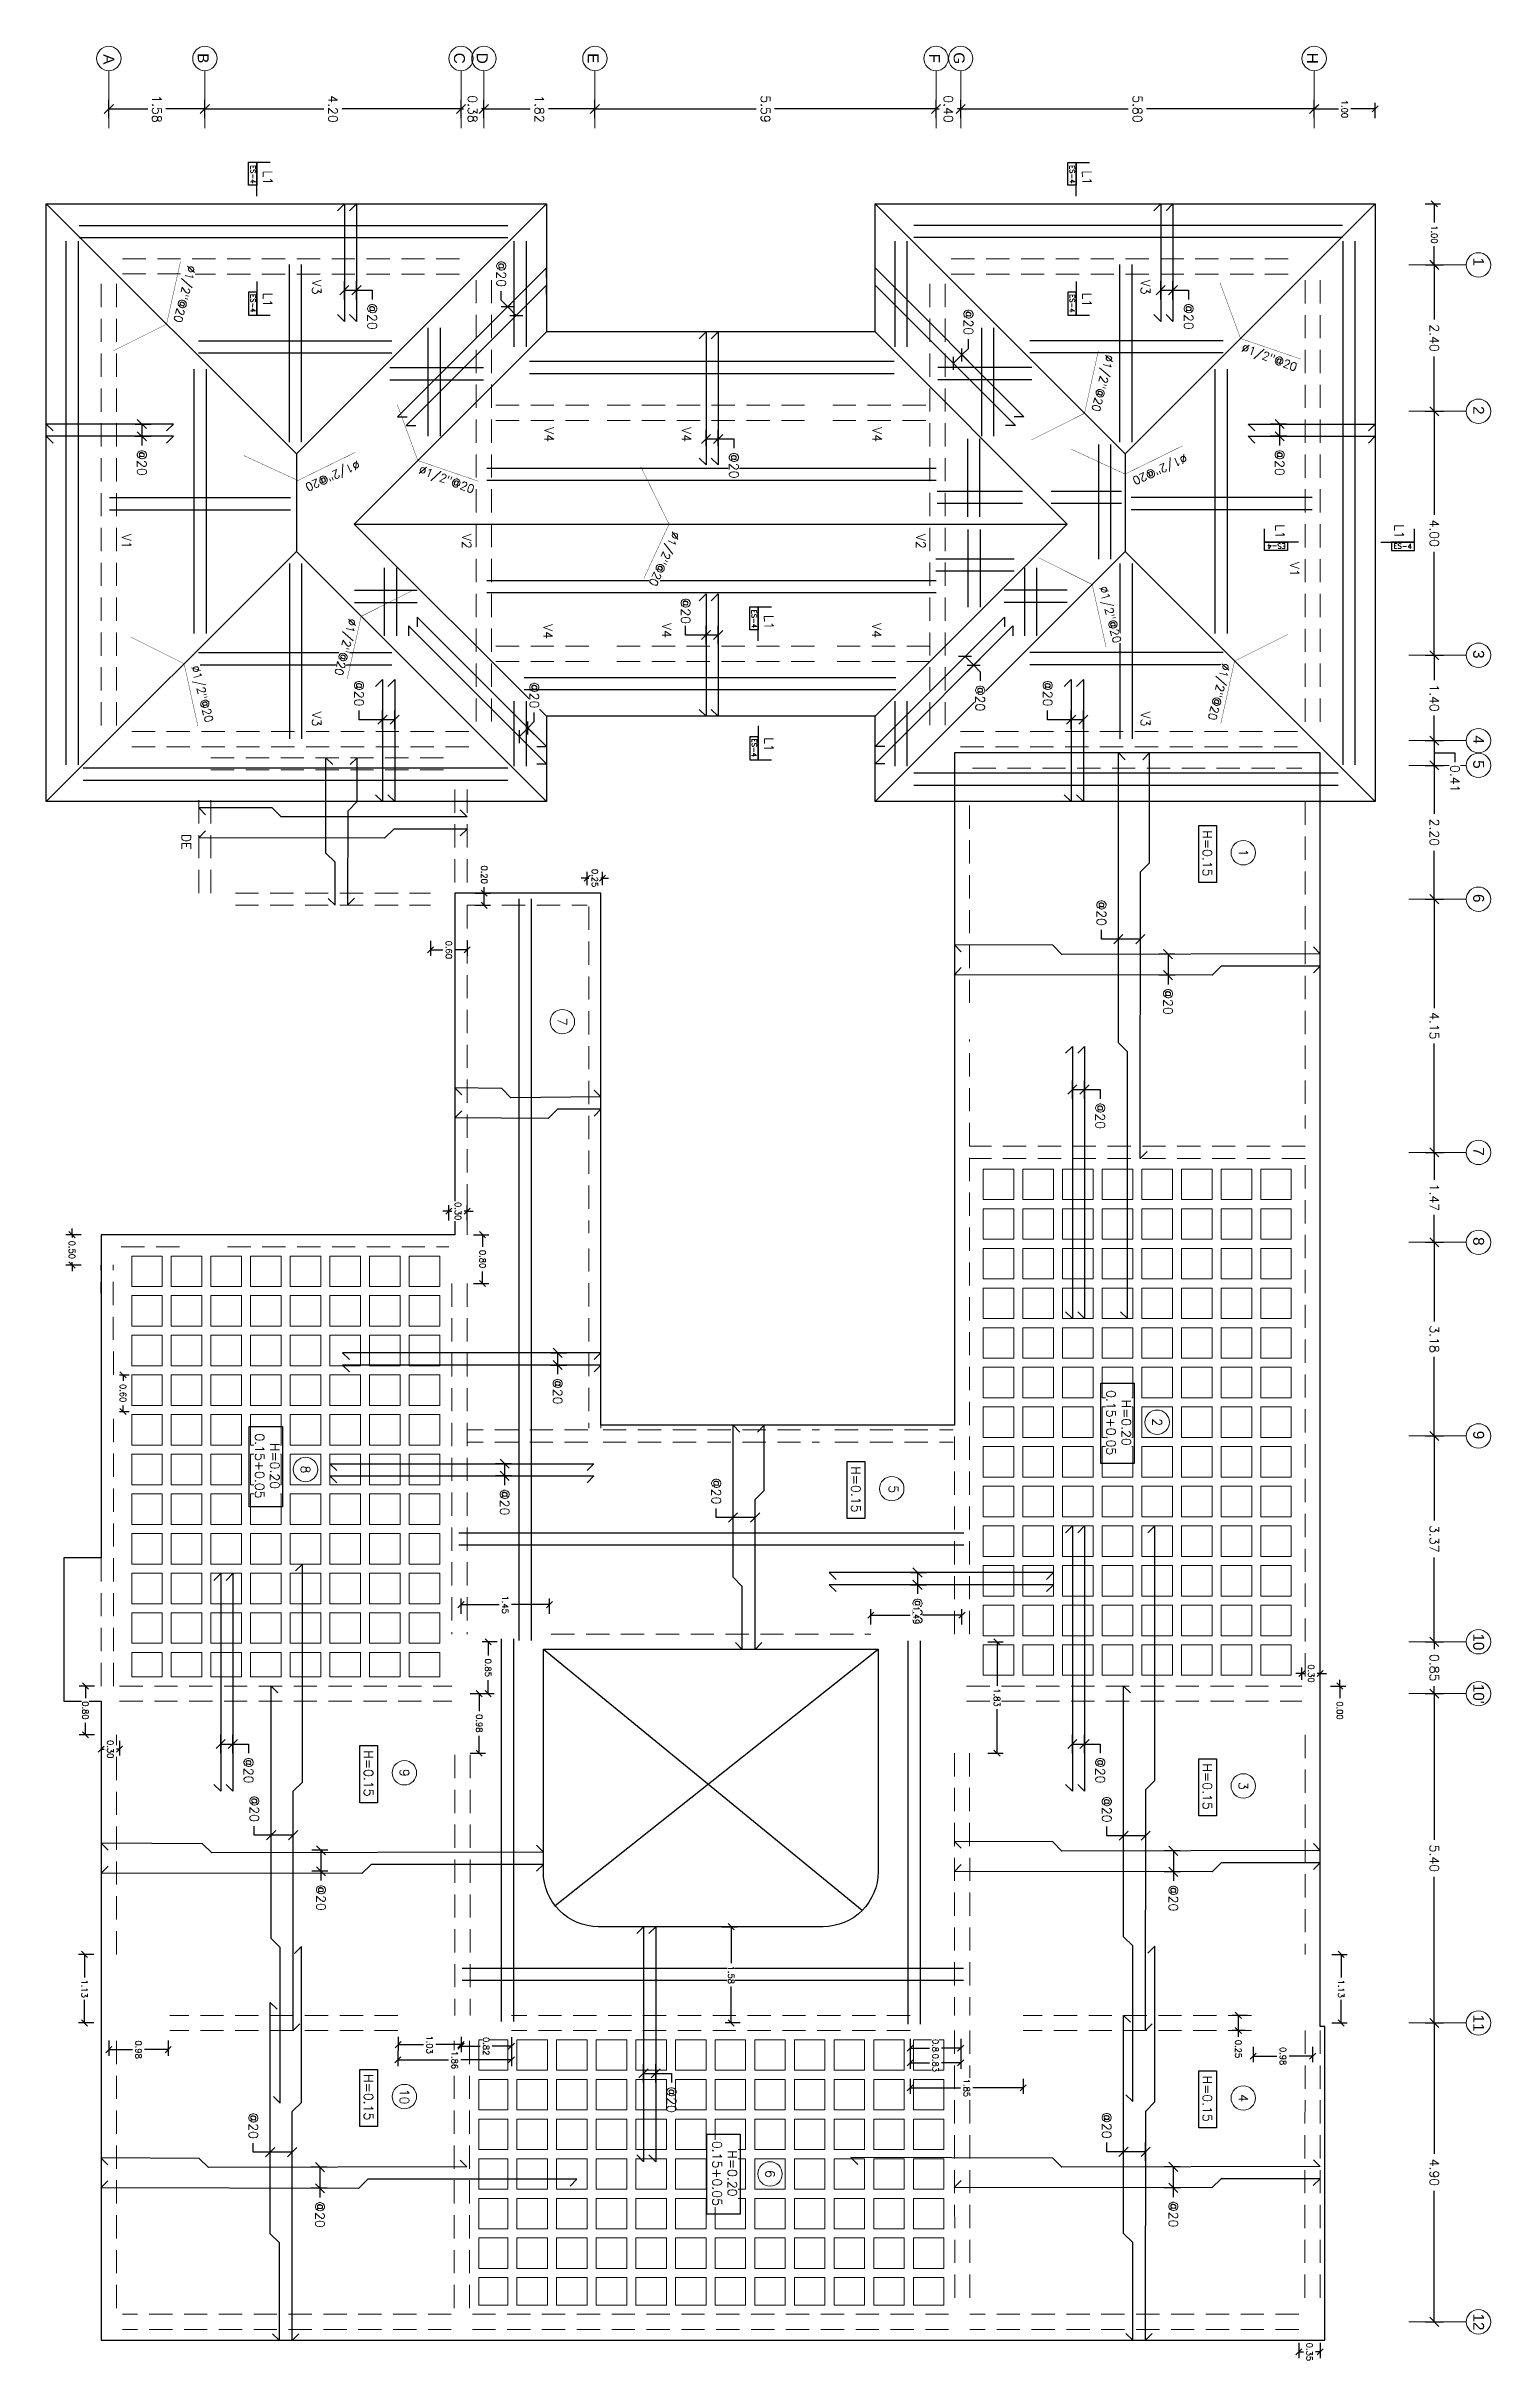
# Model space of a CAD drawing. Header units: metres. Extents: x -44 to 358, y -246 to 48.
# Drawn here: x 14.39 to 38.07, y -211.81 to -173.85 of the extents above; entities that cross this region are included whole.
import ezdxf
from ezdxf.enums import TextEntityAlignment as Align

# ---------------------------------------------------------------- set-up
doc = ezdxf.new("R2010")
doc.units = ezdxf.units.M
doc.header["$LTSCALE"] = 0.3
doc.header["$PDMODE"] = 3
doc.linetypes.add('Grid Line 1_2_', pattern=[22.225, 12.7, -3.175, 3.175, -3.175])
doc.linetypes.add('HIDDEN', pattern=[9.525, 6.35, -3.175])
for name, color, linetype, lineweight in [('0-S-GRID', 1, 'Continuous', 9), ('0-S-GRID-IDEN', 1, 'Continuous', 9), ('BOVEDILLA', 8, 'Continuous', 5), ('VIGAS', 1, 'HIDDEN', 15)]:
    doc.layers.add(name, color=color, linetype=linetype, lineweight=lineweight)
for name, color, linetype in [('ACERO', 5, 'Continuous'), ('BP', 3, 'Continuous'), ('DIMCOL', 4, 'Continuous'), ('DIMTEXTO', 4, 'Continuous'), ('REBAR', 5, 'Continuous'), ('TEXTOS', 4, 'Continuous')]:
    doc.layers.add(name, color=color, linetype=linetype)
doc.styles.add('Arial_2', font='arial.ttf', dxfattribs={"height": 0.2})
doc.styles.add('SMPLEX', font='simplex.shx')
doc.dimstyles.new('DIM-50', dxfattribs={"dimscale": 0.5, "dimtxt": 0.2, "dimasz": 0.2, "dimexe": 0.2, "dimexo": 0.2, "dimgap": 0.1, "dimtad": 0, "dimtih": 1, "dimtoh": 1, "dimzin": 0, "dimdsep": 46, "dimtxsty": 'SMPLEX', "dimblk1": 'OBLIQUE', "dimblk2": 'OBLIQUE', "dimsah": 1, "dimcen": 0.2, "dimclrd": 4, "dimclre": 4, "dimclrt": 4, "dimadec": 0, "dimazin": 0, "dimtfac": 1, "dimtmove": 0, "dimatfit": 3, "dimldrblk": 'OPEN30', "dimfxl": 0.3, "dimfxlon": 1, "dimtfill": 1, "dimtolj": 1, "dimtzin": 0, "dimarcsym": 0})
doc.dimstyles.new('DIM-75', dxfattribs={"dimscale": 0.75, "dimtxt": 0.2, "dimasz": 0.2, "dimexe": 0.2, "dimexo": 0.2, "dimgap": 0.1, "dimtad": 0, "dimtih": 1, "dimtoh": 1, "dimzin": 0, "dimdsep": 46, "dimtxsty": 'SMPLEX', "dimblk1": 'OBLIQUE', "dimblk2": 'OBLIQUE', "dimsah": 1, "dimcen": 0.2, "dimclrd": 4, "dimclre": 4, "dimclrt": 4, "dimadec": 0, "dimazin": 0, "dimtfac": 1, "dimtmove": 0, "dimatfit": 3, "dimldrblk": 'OBLIQUE', "dimfxl": 0.2, "dimfxlon": 1, "dimtfill": 1, "dimtolj": 1, "dimtzin": 0, "dimarcsym": 0})

# ---------------------------------------------------------------- blocks, each defined once
blk = doc.blocks.new('_OBLIQUE')
at = {"color": 0, "linetype": 'ByBlock'}
blk.add_line((-0.5, -0.5), (0.5, 0.5), dxfattribs=at)
blk = doc.blocks.new('*D1386')
at = {"layer": 'DEFPOINTS', "color": 0, "transparency": 16777216}
for p in [(5.984, 22.759), (3.584, 22.343), (5.984, 22.343)]:
    blk.add_point(p, dxfattribs=at)
at = {"layer": 'DIMTEXTO', "color": 4, "lineweight": -2, "transparency": 16777216}
for p, q in [((3.584, 22.609), (3.584, 22.909)), ((5.984, 22.609), (5.984, 22.909)), ((3.584, 22.759), (4.48, 22.759)), ((5.984, 22.759), (5.088, 22.759))]:
    blk.add_line(p, q, dxfattribs=at)
at = {"layer": 'DIMTEXTO', "color": 4, "lineweight": -2, "transparency": 16777216, "xscale": 0.15, "yscale": 0.15, "zscale": 0.15, "rotation": 180}
blk.add_blockref('_OBLIQUE', (3.584, 22.759), dxfattribs=at)
at = {"layer": 'DIMTEXTO', "color": 4, "lineweight": -2, "transparency": 16777216, "xscale": 0.15, "yscale": 0.15, "zscale": 0.15}
blk.add_blockref('_OBLIQUE', (5.984, 22.759), dxfattribs=at)
at = {"layer": 'DIMTEXTO', "color": 4, "transparency": 16777216, "insert": (4.784, 22.759), "char_height": 0.15, "attachment_point": 5, "style": 'SMPLEX', "bg_fill": 3, "box_fill_scale": 1.1, "bg_fill_color": 256, "bg_fill_true_color": 13158600, "bg_fill_transparency": 0}
blk.add_mtext('\\A1;2.40', dxfattribs=at)
blk = doc.blocks.new('*D1387')
at = {"layer": 'DEFPOINTS', "color": 0, "ltscale": 0.05, "transparency": 16777216}
for p in [(9.984, 22.759), (5.984, 22.343), (9.984, 22.343)]:
    blk.add_point(p, dxfattribs=at)
at = {"layer": 'DIMTEXTO', "color": 4, "lineweight": -2, "ltscale": 0.05, "transparency": 16777216}
for p, q in [((5.984, 22.609), (5.984, 22.909)), ((9.984, 22.609), (9.984, 22.909)), ((5.984, 22.759), (7.68, 22.759)), ((9.984, 22.759), (8.288, 22.759))]:
    blk.add_line(p, q, dxfattribs=at)
at = {"layer": 'DIMTEXTO', "color": 4, "lineweight": -2, "ltscale": 0.05, "transparency": 16777216, "xscale": 0.15, "yscale": 0.15, "zscale": 0.15, "rotation": 180}
blk.add_blockref('_OBLIQUE', (5.984, 22.759), dxfattribs=at)
at = {"layer": 'DIMTEXTO', "color": 4, "lineweight": -2, "ltscale": 0.05, "transparency": 16777216, "xscale": 0.15, "yscale": 0.15, "zscale": 0.15}
blk.add_blockref('_OBLIQUE', (9.984, 22.759), dxfattribs=at)
at = {"layer": 'DIMTEXTO', "color": 4, "ltscale": 0.05, "transparency": 16777216, "insert": (7.984, 22.759), "char_height": 0.15, "attachment_point": 5, "style": 'SMPLEX', "bg_fill": 3, "box_fill_scale": 1.1, "bg_fill_color": 256, "bg_fill_true_color": 13158600, "bg_fill_transparency": 0}
blk.add_mtext('\\A1;4.00', dxfattribs=at)
blk = doc.blocks.new('*D1388')
at = {"layer": 'DEFPOINTS', "color": 0, "ltscale": 0.05, "transparency": 16777216}
for p in [(11.384, 22.759), (9.984, 22.343), (11.384, 22.343)]:
    blk.add_point(p, dxfattribs=at)
at = {"layer": 'DIMTEXTO', "color": 4, "lineweight": -2, "ltscale": 0.05, "transparency": 16777216}
for p, q in [((9.984, 22.609), (9.984, 22.909)), ((11.384, 22.609), (11.384, 22.909)), ((9.984, 22.759), (10.395, 22.759)), ((11.384, 22.759), (10.973, 22.759))]:
    blk.add_line(p, q, dxfattribs=at)
at = {"layer": 'DIMTEXTO', "color": 4, "lineweight": -2, "ltscale": 0.05, "transparency": 16777216, "xscale": 0.15, "yscale": 0.15, "zscale": 0.15, "rotation": 180}
blk.add_blockref('_OBLIQUE', (9.984, 22.759), dxfattribs=at)
at = {"layer": 'DIMTEXTO', "color": 4, "lineweight": -2, "ltscale": 0.05, "transparency": 16777216, "xscale": 0.15, "yscale": 0.15, "zscale": 0.15}
blk.add_blockref('_OBLIQUE', (11.384, 22.759), dxfattribs=at)
at = {"layer": 'DIMTEXTO', "color": 4, "ltscale": 0.05, "transparency": 16777216, "insert": (10.684, 22.759), "char_height": 0.15, "attachment_point": 5, "style": 'SMPLEX', "bg_fill": 3, "box_fill_scale": 1.1, "bg_fill_color": 256, "bg_fill_true_color": 13158600, "bg_fill_transparency": 0}
blk.add_mtext('\\A1;1.40', dxfattribs=at)
blk = doc.blocks.new('*D1389')
at = {"layer": 'DEFPOINTS', "color": 0, "ltscale": 0.05, "transparency": 16777216}
for p in [(11.789, 22.759), (11.384, 22.343), (11.789, 22.343)]:
    blk.add_point(p, dxfattribs=at)
at = {"layer": 'DIMTEXTO', "color": 4, "lineweight": -2, "ltscale": 0.05, "transparency": 16777216}
for p, q in [((11.384, 22.609), (11.384, 22.909)), ((11.586, 22.759), (11.586, 23.097)), ((11.586, 23.097), (11.736, 23.097)), ((11.789, 22.609), (11.789, 22.909)), ((11.384, 22.759), (11.789, 22.759))]:
    blk.add_line(p, q, dxfattribs=at)
at = {"layer": 'DIMTEXTO', "color": 4, "lineweight": -2, "ltscale": 0.05, "transparency": 16777216, "xscale": 0.15, "yscale": 0.15, "zscale": 0.15, "rotation": 180}
blk.add_blockref('_OBLIQUE', (11.384, 22.759), dxfattribs=at)
at = {"layer": 'DIMTEXTO', "color": 4, "ltscale": 0.05, "transparency": 16777216, "insert": (12.008, 23.097), "char_height": 0.15, "attachment_point": 5, "style": 'SMPLEX', "bg_fill": 3, "box_fill_scale": 1.1, "bg_fill_color": 256, "bg_fill_true_color": 13158600, "bg_fill_transparency": 0}
blk.add_mtext('\\A1;0.41', dxfattribs=at)
at = {"layer": 'DIMTEXTO', "color": 4, "lineweight": -2, "ltscale": 0.05, "transparency": 16777216, "xscale": 0.15, "yscale": 0.15, "zscale": 0.15}
blk.add_blockref('_OBLIQUE', (11.789, 22.759), dxfattribs=at)
blk = doc.blocks.new('*D1390')
at = {"layer": 'DEFPOINTS', "color": 0, "ltscale": 0.05, "transparency": 16777216}
for p in [(13.984, 22.759), (11.789, 22.343), (13.984, 22.343)]:
    blk.add_point(p, dxfattribs=at)
at = {"layer": 'DIMTEXTO', "color": 4, "lineweight": -2, "ltscale": 0.05, "transparency": 16777216}
for p, q in [((11.789, 22.609), (11.789, 22.909)), ((13.984, 22.609), (13.984, 22.909)), ((11.789, 22.759), (12.583, 22.759)), ((13.984, 22.759), (13.19, 22.759))]:
    blk.add_line(p, q, dxfattribs=at)
at = {"layer": 'DIMTEXTO', "color": 4, "lineweight": -2, "ltscale": 0.05, "transparency": 16777216, "xscale": 0.15, "yscale": 0.15, "zscale": 0.15, "rotation": 180}
blk.add_blockref('_OBLIQUE', (11.789, 22.759), dxfattribs=at)
at = {"layer": 'DIMTEXTO', "color": 4, "lineweight": -2, "ltscale": 0.05, "transparency": 16777216, "xscale": 0.15, "yscale": 0.15, "zscale": 0.15}
blk.add_blockref('_OBLIQUE', (13.984, 22.759), dxfattribs=at)
at = {"layer": 'DIMTEXTO', "color": 4, "ltscale": 0.05, "transparency": 16777216, "insert": (12.887, 22.759), "char_height": 0.15, "attachment_point": 5, "style": 'SMPLEX', "bg_fill": 3, "box_fill_scale": 1.1, "bg_fill_color": 256, "bg_fill_true_color": 13158600, "bg_fill_transparency": 0}
blk.add_mtext('\\A1;2.20', dxfattribs=at)
blk = doc.blocks.new('*D1391')
at = {"layer": 'DEFPOINTS', "color": 0, "ltscale": 0.05, "transparency": 16777216}
for p in [(18.135, 22.759), (13.984, 22.343), (18.135, 22.343)]:
    blk.add_point(p, dxfattribs=at)
at = {"layer": 'DIMTEXTO', "color": 4, "lineweight": -2, "ltscale": 0.05, "transparency": 16777216}
for p, q in [((13.984, 22.609), (13.984, 22.909)), ((18.135, 22.609), (18.135, 22.909)), ((13.984, 22.759), (15.77, 22.759)), ((18.135, 22.759), (16.349, 22.759))]:
    blk.add_line(p, q, dxfattribs=at)
at = {"layer": 'DIMTEXTO', "color": 4, "lineweight": -2, "ltscale": 0.05, "transparency": 16777216, "xscale": 0.15, "yscale": 0.15, "zscale": 0.15, "rotation": 180}
blk.add_blockref('_OBLIQUE', (13.984, 22.759), dxfattribs=at)
at = {"layer": 'DIMTEXTO', "color": 4, "lineweight": -2, "ltscale": 0.05, "transparency": 16777216, "xscale": 0.15, "yscale": 0.15, "zscale": 0.15}
blk.add_blockref('_OBLIQUE', (18.135, 22.759), dxfattribs=at)
at = {"layer": 'DIMTEXTO', "color": 4, "ltscale": 0.05, "transparency": 16777216, "insert": (16.059, 22.759), "char_height": 0.15, "attachment_point": 5, "style": 'SMPLEX', "bg_fill": 3, "box_fill_scale": 1.1, "bg_fill_color": 256, "bg_fill_true_color": 13158600, "bg_fill_transparency": 0}
blk.add_mtext('\\A1;4.15', dxfattribs=at)
blk = doc.blocks.new('*D1371')
at = {"layer": 'DEFPOINTS', "color": 0, "ltscale": 0.2, "transparency": 16777216}
for p in [(19.609, 22.759), (18.135, 22.343), (19.609, 22.343)]:
    blk.add_point(p, dxfattribs=at)
at = {"layer": 'DIMTEXTO', "color": 4, "lineweight": -2, "ltscale": 0.2, "transparency": 16777216}
for p, q in [((18.135, 22.609), (18.135, 22.909)), ((19.609, 22.609), (19.609, 22.909)), ((18.135, 22.759), (18.583, 22.759)), ((19.609, 22.759), (19.161, 22.759))]:
    blk.add_line(p, q, dxfattribs=at)
at = {"layer": 'DIMTEXTO', "color": 4, "lineweight": -2, "ltscale": 0.2, "transparency": 16777216, "xscale": 0.15, "yscale": 0.15, "zscale": 0.15, "rotation": 180}
blk.add_blockref('_OBLIQUE', (18.135, 22.759), dxfattribs=at)
at = {"layer": 'DIMTEXTO', "color": 4, "lineweight": -2, "ltscale": 0.2, "transparency": 16777216, "xscale": 0.15, "yscale": 0.15, "zscale": 0.15}
blk.add_blockref('_OBLIQUE', (19.609, 22.759), dxfattribs=at)
at = {"layer": 'DIMTEXTO', "color": 4, "ltscale": 0.2, "transparency": 16777216, "insert": (18.872, 22.759), "char_height": 0.15, "attachment_point": 5, "style": 'SMPLEX', "bg_fill": 3, "box_fill_scale": 1.1, "bg_fill_color": 256, "bg_fill_true_color": 13158600, "bg_fill_transparency": 0}
blk.add_mtext('\\A1;1.47', dxfattribs=at)
blk = doc.blocks.new('*D1372')
at = {"layer": 'DEFPOINTS', "color": 0, "ltscale": 0.2, "transparency": 16777216}
for p in [(22.784, 22.759), (19.609, 22.343), (22.784, 22.343)]:
    blk.add_point(p, dxfattribs=at)
at = {"layer": 'DIMTEXTO', "color": 4, "lineweight": -2, "ltscale": 0.2, "transparency": 16777216}
for p, q in [((19.609, 22.609), (19.609, 22.909)), ((22.784, 22.609), (22.784, 22.909)), ((19.609, 22.759), (20.907, 22.759)), ((22.784, 22.759), (21.486, 22.759))]:
    blk.add_line(p, q, dxfattribs=at)
at = {"layer": 'DIMTEXTO', "color": 4, "lineweight": -2, "ltscale": 0.2, "transparency": 16777216, "xscale": 0.15, "yscale": 0.15, "zscale": 0.15, "rotation": 180}
blk.add_blockref('_OBLIQUE', (19.609, 22.759), dxfattribs=at)
at = {"layer": 'DIMTEXTO', "color": 4, "lineweight": -2, "ltscale": 0.2, "transparency": 16777216, "xscale": 0.15, "yscale": 0.15, "zscale": 0.15}
blk.add_blockref('_OBLIQUE', (22.784, 22.759), dxfattribs=at)
at = {"layer": 'DIMTEXTO', "color": 4, "ltscale": 0.2, "transparency": 16777216, "insert": (21.197, 22.759), "char_height": 0.15, "attachment_point": 5, "style": 'SMPLEX', "bg_fill": 3, "box_fill_scale": 1.1, "bg_fill_color": 256, "bg_fill_true_color": 13158600, "bg_fill_transparency": 0}
blk.add_mtext('\\A1;3.18', dxfattribs=at)
blk = doc.blocks.new('*D1373')
at = {"layer": 'DEFPOINTS', "color": 0, "ltscale": 0.2, "transparency": 16777216}
for p in [(26.159, 22.759), (22.784, 22.343), (26.159, 22.343)]:
    blk.add_point(p, dxfattribs=at)
at = {"layer": 'DIMTEXTO', "color": 4, "lineweight": -2, "ltscale": 0.2, "transparency": 16777216}
for p, q in [((22.784, 22.609), (22.784, 22.909)), ((26.159, 22.609), (26.159, 22.909)), ((22.784, 22.759), (24.168, 22.759)), ((26.159, 22.759), (24.775, 22.759))]:
    blk.add_line(p, q, dxfattribs=at)
at = {"layer": 'DIMTEXTO', "color": 4, "lineweight": -2, "ltscale": 0.2, "transparency": 16777216, "xscale": 0.15, "yscale": 0.15, "zscale": 0.15, "rotation": 180}
blk.add_blockref('_OBLIQUE', (22.784, 22.759), dxfattribs=at)
at = {"layer": 'DIMTEXTO', "color": 4, "lineweight": -2, "ltscale": 0.2, "transparency": 16777216, "xscale": 0.15, "yscale": 0.15, "zscale": 0.15}
blk.add_blockref('_OBLIQUE', (26.159, 22.759), dxfattribs=at)
at = {"layer": 'DIMTEXTO', "color": 4, "ltscale": 0.2, "transparency": 16777216, "insert": (24.472, 22.759), "char_height": 0.15, "attachment_point": 5, "style": 'SMPLEX', "bg_fill": 3, "box_fill_scale": 1.1, "bg_fill_color": 256, "bg_fill_true_color": 13158600, "bg_fill_transparency": 0}
blk.add_mtext('\\A1;3.37', dxfattribs=at)
blk = doc.blocks.new('*D1374')
at = {"layer": 'DEFPOINTS', "color": 0, "ltscale": 0.2, "transparency": 16777216}
for p in [(26.159, 22.343), (27.009, 22.343)]:
    blk.add_point(p, dxfattribs=at)
at = {"layer": 'DIMTEXTO', "color": 4, "lineweight": -2, "ltscale": 0.2, "transparency": 16777216}
for p, q in [((26.159, 22.609), (26.159, 22.909)), ((27.009, 22.609), (27.009, 22.909)), ((26.159, 22.759), (26.28, 22.759)), ((27.009, 22.759), (26.888, 22.759))]:
    blk.add_line(p, q, dxfattribs=at)
at = {"layer": 'DIMTEXTO', "color": 4, "lineweight": -2, "ltscale": 0.2, "transparency": 16777216, "xscale": 0.15, "yscale": 0.15, "zscale": 0.15, "rotation": 180}
blk.add_blockref('_OBLIQUE', (26.159, 22.759), dxfattribs=at)
at = {"layer": 'DIMTEXTO', "color": 4, "lineweight": -2, "ltscale": 0.2, "transparency": 16777216, "xscale": 0.15, "yscale": 0.15, "zscale": 0.15}
blk.add_blockref('_OBLIQUE', (27.009, 22.759), dxfattribs=at)
at = {"layer": 'DIMTEXTO', "color": 4, "ltscale": 0.2, "transparency": 16777216, "insert": (26.584, 22.759), "char_height": 0.15, "attachment_point": 5, "style": 'SMPLEX', "bg_fill": 3, "box_fill_scale": 1.1, "bg_fill_color": 256, "bg_fill_true_color": 13158600, "bg_fill_transparency": 0}
blk.add_mtext('\\A1;0.85', dxfattribs=at)
at = {"layer": 'DEFPOINTS', "color": 0, "ltscale": 0.2, "transparency": 16777216}
blk.add_point((27.009, 22.759), dxfattribs=at)
blk = doc.blocks.new('*D1375')
at = {"layer": 'DEFPOINTS', "color": 0, "ltscale": 0.2, "transparency": 16777216}
for p in [(37.309, 22.759), (32.409, 22.343), (37.309, 22.343)]:
    blk.add_point(p, dxfattribs=at)
at = {"layer": 'DIMTEXTO', "color": 4, "lineweight": -2, "ltscale": 0.2, "transparency": 16777216}
for p, q in [((32.409, 22.609), (32.409, 22.909)), ((37.309, 22.609), (37.309, 22.909)), ((32.409, 22.759), (34.555, 22.759)), ((37.309, 22.759), (35.163, 22.759))]:
    blk.add_line(p, q, dxfattribs=at)
at = {"layer": 'DIMTEXTO', "color": 4, "lineweight": -2, "ltscale": 0.2, "transparency": 16777216, "xscale": 0.15, "yscale": 0.15, "zscale": 0.15, "rotation": 180}
blk.add_blockref('_OBLIQUE', (32.409, 22.759), dxfattribs=at)
at = {"layer": 'DIMTEXTO', "color": 4, "lineweight": -2, "ltscale": 0.2, "transparency": 16777216, "xscale": 0.15, "yscale": 0.15, "zscale": 0.15}
blk.add_blockref('_OBLIQUE', (37.309, 22.759), dxfattribs=at)
at = {"layer": 'DIMTEXTO', "color": 4, "ltscale": 0.2, "transparency": 16777216, "insert": (34.859, 22.759), "char_height": 0.15, "attachment_point": 5, "style": 'SMPLEX', "bg_fill": 3, "box_fill_scale": 1.1, "bg_fill_color": 256, "bg_fill_true_color": 13158600, "bg_fill_transparency": 0}
blk.add_mtext('\\A1;4.90', dxfattribs=at)
blk = doc.blocks.new('*D1376')
at = {"layer": 'DEFPOINTS', "color": 0, "ltscale": 0.2, "transparency": 16777216}
for p in [(32.409, 22.759), (27.009, 22.343), (32.409, 22.343)]:
    blk.add_point(p, dxfattribs=at)
at = {"layer": 'DIMTEXTO', "color": 4, "lineweight": -2, "ltscale": 0.2, "transparency": 16777216}
for p, q in [((27.009, 22.609), (27.009, 22.909)), ((32.409, 22.609), (32.409, 22.909)), ((27.009, 22.759), (29.405, 22.759)), ((32.409, 22.759), (30.013, 22.759))]:
    blk.add_line(p, q, dxfattribs=at)
at = {"layer": 'DIMTEXTO', "color": 4, "lineweight": -2, "ltscale": 0.2, "transparency": 16777216, "xscale": 0.15, "yscale": 0.15, "zscale": 0.15, "rotation": 180}
blk.add_blockref('_OBLIQUE', (27.009, 22.759), dxfattribs=at)
at = {"layer": 'DIMTEXTO', "color": 4, "lineweight": -2, "ltscale": 0.2, "transparency": 16777216, "xscale": 0.15, "yscale": 0.15, "zscale": 0.15}
blk.add_blockref('_OBLIQUE', (32.409, 22.759), dxfattribs=at)
at = {"layer": 'DIMTEXTO', "color": 4, "ltscale": 0.2, "transparency": 16777216, "insert": (29.709, 22.759), "char_height": 0.15, "attachment_point": 5, "style": 'SMPLEX', "bg_fill": 3, "box_fill_scale": 1.1, "bg_fill_color": 256, "bg_fill_true_color": 13158600, "bg_fill_transparency": 0}
blk.add_mtext('\\A1;5.40', dxfattribs=at)
blk = doc.blocks.new('*D1385')
at = {"layer": 'DIMTEXTO', "color": 4, "lineweight": -2, "transparency": 16777216}
for p, q in [((1.027, 7.175), (1.027, 7.325)), ((1.177, 7.175), (0.877, 7.175)), ((1.027, 7.175), (1.027, 7.138)), ((1.027, 6.8), (1.027, 6.838)), ((1.177, 6.8), (0.877, 6.8)), ((1.027, 6.8), (1.027, 6.65))]:
    blk.add_line(p, q, dxfattribs=at)
at = {"layer": 'DIMTEXTO', "color": 4, "lineweight": -2, "transparency": 16777216, "xscale": 0.15, "yscale": 0.15, "zscale": 0.15}
for p, rotation in [((1.027, 7.175), 270), ((1.027, 6.8), 90)]:
    blk.add_blockref('_OBLIQUE', p, dxfattribs=dict(at, rotation=rotation))
at = {"layer": 'DIMTEXTO', "color": 4, "transparency": 16777216, "insert": (1.027, 6.988), "char_height": 0.15, "attachment_point": 5, "style": 'SMPLEX', "bg_fill": 3, "box_fill_scale": 1.1, "bg_fill_color": 256, "bg_fill_true_color": 13158600, "bg_fill_transparency": 0}
blk.add_mtext('\\A1;0.38', dxfattribs=at)
at = {"layer": 'DEFPOINTS', "color": 0, "transparency": 16777216}
for p in [(1.027, 7.175), (1.34, 7.175), (1.34, 6.8)]:
    blk.add_point(p, dxfattribs=at)
blk = doc.blocks.new('*D1377')
at = {"layer": 'DEFPOINTS', "color": 0, "transparency": 16777216}
for p in [(1.34, 6.8), (1.027, 2.6), (1.34, 2.6)]:
    blk.add_point(p, dxfattribs=at)
at = {"layer": 'DIMTEXTO', "color": 4, "lineweight": -2, "transparency": 16777216}
for p, q in [((1.177, 6.8), (0.877, 6.8)), ((1.027, 6.8), (1.027, 4.85)), ((1.027, 2.6), (1.027, 4.55)), ((1.177, 2.6), (0.877, 2.6))]:
    blk.add_line(p, q, dxfattribs=at)
at = {"layer": 'DIMTEXTO', "color": 4, "lineweight": -2, "transparency": 16777216, "xscale": 0.15, "yscale": 0.15, "zscale": 0.15}
for p, rotation in [((1.027, 6.8), 90), ((1.027, 2.6), 270)]:
    blk.add_blockref('_OBLIQUE', p, dxfattribs=dict(at, rotation=rotation))
at = {"layer": 'DIMTEXTO', "color": 4, "transparency": 16777216, "insert": (1.027, 4.7), "char_height": 0.15, "attachment_point": 5, "style": 'SMPLEX', "bg_fill": 3, "box_fill_scale": 1.1, "bg_fill_color": 256, "bg_fill_true_color": 13158600, "bg_fill_transparency": 0}
blk.add_mtext('\\A1;4.20', dxfattribs=at)
blk = doc.blocks.new('*D1378')
at = {"layer": 'DEFPOINTS', "color": 0, "transparency": 16777216}
for p in [(1.34, 2.6), (1.027, 1.025), (1.34, 1.025)]:
    blk.add_point(p, dxfattribs=at)
at = {"layer": 'DIMTEXTO', "color": 4, "lineweight": -2, "transparency": 16777216}
for p, q in [((1.177, 2.6), (0.877, 2.6)), ((1.027, 2.6), (1.027, 1.962)), ((1.027, 1.025), (1.027, 1.662)), ((1.177, 1.025), (0.877, 1.025))]:
    blk.add_line(p, q, dxfattribs=at)
at = {"layer": 'DIMTEXTO', "color": 4, "lineweight": -2, "transparency": 16777216, "xscale": 0.15, "yscale": 0.15, "zscale": 0.15}
for p, rotation in [((1.027, 2.6), 90), ((1.027, 1.025), 270)]:
    blk.add_blockref('_OBLIQUE', p, dxfattribs=dict(at, rotation=rotation))
at = {"layer": 'DIMTEXTO', "color": 4, "transparency": 16777216, "insert": (1.027, 1.812), "char_height": 0.15, "attachment_point": 5, "style": 'SMPLEX', "bg_fill": 3, "box_fill_scale": 1.1, "bg_fill_color": 256, "bg_fill_true_color": 13158600, "bg_fill_transparency": 0}
blk.add_mtext('\\A1;1.58', dxfattribs=at)
blk = doc.blocks.new('*D1379')
at = {"layer": 'DEFPOINTS', "color": 0, "transparency": 16777216}
for p in [(1.027, 8.995), (1.34, 8.995), (1.34, 7.175)]:
    blk.add_point(p, dxfattribs=at)
at = {"layer": 'DIMTEXTO', "color": 4, "lineweight": -2, "transparency": 16777216}
for p, q in [((1.177, 8.995), (0.877, 8.995)), ((1.027, 8.995), (1.027, 8.235)), ((1.027, 7.175), (1.027, 7.935)), ((1.177, 7.175), (0.877, 7.175))]:
    blk.add_line(p, q, dxfattribs=at)
at = {"layer": 'DIMTEXTO', "color": 4, "lineweight": -2, "transparency": 16777216, "xscale": 0.15, "yscale": 0.15, "zscale": 0.15}
for p, rotation in [((1.027, 8.995), 89.99999999999999), ((1.027, 7.175), 270)]:
    blk.add_blockref('_OBLIQUE', p, dxfattribs=dict(at, rotation=rotation))
at = {"layer": 'DIMTEXTO', "color": 4, "transparency": 16777216, "insert": (1.027, 8.085), "char_height": 0.15, "attachment_point": 5, "style": 'SMPLEX', "bg_fill": 3, "box_fill_scale": 1.1, "bg_fill_color": 256, "bg_fill_true_color": 13158600, "bg_fill_transparency": 0}
blk.add_mtext('\\A1;1.82', dxfattribs=at)
blk = doc.blocks.new('*D1380')
at = {"layer": 'DEFPOINTS', "color": 0, "ltscale": 0.2, "transparency": 16777216}
for p in [(1.027, 14.589), (1.34, 14.589), (1.34, 8.995)]:
    blk.add_point(p, dxfattribs=at)
at = {"layer": 'DIMTEXTO', "color": 4, "lineweight": -2, "ltscale": 0.2, "transparency": 16777216}
for p, q in [((1.177, 14.589), (0.877, 14.589)), ((1.027, 14.589), (1.027, 11.942)), ((1.027, 8.995), (1.027, 11.642)), ((1.177, 8.995), (0.877, 8.995))]:
    blk.add_line(p, q, dxfattribs=at)
at = {"layer": 'DIMTEXTO', "color": 4, "lineweight": -2, "ltscale": 0.2, "transparency": 16777216, "xscale": 0.15, "yscale": 0.15, "zscale": 0.15}
for p, rotation in [((1.027, 14.589), 89.99999999999999), ((1.027, 8.995), 270)]:
    blk.add_blockref('_OBLIQUE', p, dxfattribs=dict(at, rotation=rotation))
at = {"layer": 'DIMTEXTO', "color": 4, "ltscale": 0.2, "transparency": 16777216, "insert": (1.027, 11.792), "char_height": 0.15, "attachment_point": 5, "style": 'SMPLEX', "bg_fill": 3, "box_fill_scale": 1.1, "bg_fill_color": 256, "bg_fill_true_color": 13158600, "bg_fill_transparency": 0}
blk.add_mtext('\\A1;5.59', dxfattribs=at)
blk = doc.blocks.new('*D1381')
at = {"layer": 'DIMTEXTO', "color": 4, "lineweight": -2, "ltscale": 0.2, "transparency": 16777216}
for p, q in [((1.177, 14.993), (0.877, 14.993)), ((1.027, 14.993), (1.027, 15.143)), ((1.027, 14.993), (1.027, 14.941)), ((1.177, 14.589), (0.877, 14.589)), ((1.027, 14.589), (1.027, 14.641)), ((1.027, 14.589), (1.027, 14.439))]:
    blk.add_line(p, q, dxfattribs=at)
at = {"layer": 'DIMTEXTO', "color": 4, "lineweight": -2, "ltscale": 0.2, "transparency": 16777216, "xscale": 0.15, "yscale": 0.15, "zscale": 0.15}
for p, rotation in [((1.027, 14.993), 270), ((1.027, 14.589), 90)]:
    blk.add_blockref('_OBLIQUE', p, dxfattribs=dict(at, rotation=rotation))
at = {"layer": 'DIMTEXTO', "color": 4, "ltscale": 0.2, "transparency": 16777216, "insert": (1.027, 14.791), "char_height": 0.15, "attachment_point": 5, "style": 'SMPLEX', "bg_fill": 3, "box_fill_scale": 1.1, "bg_fill_color": 256, "bg_fill_true_color": 13158600, "bg_fill_transparency": 0}
blk.add_mtext('\\A1;0.40', dxfattribs=at)
at = {"layer": 'DEFPOINTS', "color": 0, "ltscale": 0.2, "transparency": 16777216}
for p in [(1.027, 14.993), (1.34, 14.993), (1.34, 14.589)]:
    blk.add_point(p, dxfattribs=at)
blk = doc.blocks.new('*D1382')
at = {"layer": 'DEFPOINTS', "color": 0, "ltscale": 0.2, "transparency": 16777216}
for p in [(1.027, 20.789), (1.34, 20.789), (1.34, 14.993)]:
    blk.add_point(p, dxfattribs=at)
at = {"layer": 'DIMTEXTO', "color": 4, "lineweight": -2, "ltscale": 0.2, "transparency": 16777216}
for p, q in [((1.177, 20.789), (0.877, 20.789)), ((1.027, 20.789), (1.027, 18.041)), ((1.027, 14.993), (1.027, 17.741)), ((1.177, 14.993), (0.877, 14.993))]:
    blk.add_line(p, q, dxfattribs=at)
at = {"layer": 'DIMTEXTO', "color": 4, "lineweight": -2, "ltscale": 0.2, "transparency": 16777216, "xscale": 0.15, "yscale": 0.15, "zscale": 0.15}
for p, rotation in [((1.027, 20.789), 89.99999999999999), ((1.027, 14.993), 270)]:
    blk.add_blockref('_OBLIQUE', p, dxfattribs=dict(at, rotation=rotation))
at = {"layer": 'DIMTEXTO', "color": 4, "ltscale": 0.2, "transparency": 16777216, "insert": (1.027, 17.891), "char_height": 0.15, "attachment_point": 5, "style": 'SMPLEX', "bg_fill": 3, "box_fill_scale": 1.1, "bg_fill_color": 256, "bg_fill_true_color": 13158600, "bg_fill_transparency": 0}
blk.add_mtext('\\A1;5.80', dxfattribs=at)
blk = doc.blocks.new('*D1383')
at = {"layer": 'DEFPOINTS', "color": 0, "transparency": 16777216}
for p in [(33.235, 9.793), (33.768, 9.793)]:
    blk.add_point(p, dxfattribs=at)
at = {"layer": 'DIMTEXTO', "color": 4, "lineweight": -2, "transparency": 16777216}
for p, q in [((33.235, 9.993), (33.235, 10.25)), ((33.235, 10.25), (33.385, 10.25)), ((33.385, 9.993), (33.085, 9.993)), ((33.235, 9.793), (33.235, 9.993)), ((33.385, 9.793), (33.085, 9.793))]:
    blk.add_line(p, q, dxfattribs=at)
at = {"layer": 'DIMTEXTO', "color": 4, "lineweight": -2, "transparency": 16777216, "xscale": 0.15, "yscale": 0.15, "zscale": 0.15}
for p, rotation in [((33.235, 9.993), 90), ((33.235, 9.793), 270)]:
    blk.add_blockref('_OBLIQUE', p, dxfattribs=dict(at, rotation=rotation))
at = {"layer": 'DIMTEXTO', "color": 4, "transparency": 16777216, "insert": (33.667, 10.25), "char_height": 0.15, "attachment_point": 5, "style": 'SMPLEX', "bg_fill": 3, "box_fill_scale": 1.1, "bg_fill_color": 256, "bg_fill_true_color": 13158600, "bg_fill_transparency": 0}
blk.add_mtext('\\A1;@20', dxfattribs=at)
at = {"layer": 'DEFPOINTS', "color": 0, "transparency": 16777216}
blk.add_point((33.768, 9.993), dxfattribs=at)
blk = doc.blocks.new('*D1384')
at = {"layer": 'DEFPOINTS', "color": 0, "transparency": 16777216}
for p in [(21.421, 8.384), (21.421, 8.123), (21.621, 8.118)]:
    blk.add_point(p, dxfattribs=at)
at = {"layer": 'DIMTEXTO', "color": 4, "lineweight": -2, "transparency": 16777216}
for p, q in [((21.421, 8.273), (21.421, 8.534)), ((21.421, 8.384), (21.621, 8.384)), ((21.621, 8.268), (21.621, 8.534)), ((21.621, 8.384), (21.771, 8.384))]:
    blk.add_line(p, q, dxfattribs=at)
at = {"layer": 'DIMTEXTO', "color": 4, "lineweight": -2, "transparency": 16777216, "xscale": 0.15, "yscale": 0.15, "zscale": 0.15, "rotation": 180}
blk.add_blockref('_OBLIQUE', (21.421, 8.384), dxfattribs=at)
at = {"layer": 'DIMTEXTO', "color": 4, "lineweight": -2, "transparency": 16777216, "xscale": 0.15, "yscale": 0.15, "zscale": 0.15}
blk.add_blockref('_OBLIQUE', (21.621, 8.384), dxfattribs=at)
at = {"layer": 'DIMTEXTO', "color": 4, "transparency": 16777216, "insert": (22.053, 8.384), "char_height": 0.15, "attachment_point": 5, "style": 'SMPLEX', "bg_fill": 3, "box_fill_scale": 1.1, "bg_fill_color": 256, "bg_fill_true_color": 13158600, "bg_fill_transparency": 0}
blk.add_mtext('\\A1;@20', dxfattribs=at)
blk = doc.blocks.new('*D1318')
at = {"layer": 'DEFPOINTS', "color": 0, "transparency": 16777216}
for p in [(3.999, 4.887), (4.305, 4.887)]:
    blk.add_point(p, dxfattribs=at)
at = {"layer": 'DIMTEXTO', "color": 4, "lineweight": -2, "transparency": 16777216}
for p, q in [((3.999, 5.087), (3.999, 5.344)), ((3.999, 5.344), (4.149, 5.344)), ((4.149, 5.087), (3.849, 5.087)), ((3.999, 4.887), (3.999, 5.087)), ((4.149, 4.887), (3.849, 4.887))]:
    blk.add_line(p, q, dxfattribs=at)
at = {"layer": 'DIMTEXTO', "color": 4, "lineweight": -2, "transparency": 16777216, "xscale": 0.15, "yscale": 0.15, "zscale": 0.15}
for p, rotation in [((3.999, 5.087), 90), ((3.999, 4.887), 270)]:
    blk.add_blockref('_OBLIQUE', p, dxfattribs=dict(at, rotation=rotation))
at = {"layer": 'DIMTEXTO', "color": 4, "transparency": 16777216, "insert": (4.431, 5.344), "char_height": 0.15, "attachment_point": 5, "style": 'SMPLEX', "bg_fill": 3, "box_fill_scale": 1.1, "bg_fill_color": 256, "bg_fill_true_color": 13158600, "bg_fill_transparency": 0}
blk.add_mtext('\\A1;@20', dxfattribs=at)
at = {"layer": 'DEFPOINTS', "color": 0, "transparency": 16777216}
blk.add_point((4.305, 5.087), dxfattribs=at)
blk = doc.blocks.new('*D1319')
at = {"layer": 'DEFPOINTS', "color": 0, "transparency": 16777216}
for p in [(12.179, 5.712), (11.041, 5.512), (12.179, 5.512)]:
    blk.add_point(p, dxfattribs=at)
at = {"layer": 'DIMTEXTO', "color": 4, "lineweight": -2, "transparency": 16777216}
for p, q in [((11.191, 5.712), (10.891, 5.712)), ((11.041, 5.712), (11.041, 5.512)), ((11.191, 5.512), (10.891, 5.512)), ((11.041, 5.512), (11.041, 5.128)), ((11.041, 5.128), (10.891, 5.128))]:
    blk.add_line(p, q, dxfattribs=at)
at = {"layer": 'DIMTEXTO', "color": 4, "lineweight": -2, "transparency": 16777216, "xscale": 0.15, "yscale": 0.15, "zscale": 0.15}
for p, rotation in [((11.041, 5.712), 90), ((11.041, 5.512), 270)]:
    blk.add_blockref('_OBLIQUE', p, dxfattribs=dict(at, rotation=rotation))
at = {"layer": 'DIMTEXTO', "color": 4, "transparency": 16777216, "insert": (10.609, 5.128), "char_height": 0.15, "attachment_point": 5, "style": 'SMPLEX', "bg_fill": 3, "box_fill_scale": 1.1, "bg_fill_color": 256, "bg_fill_true_color": 13158600, "bg_fill_transparency": 0}
blk.add_mtext('\\A1;@20', dxfattribs=at)
blk = doc.blocks.new('*D1320')
at = {"layer": 'DEFPOINTS', "color": 0, "transparency": 16777216}
for p in [(4.466, 7.651), (4.269, 7.565), (4.321, 7.513)]:
    blk.add_point(p, dxfattribs=at)
at = {"layer": 'DIMTEXTO', "color": 4, "lineweight": -2, "transparency": 16777216}
for p, q in [((4.269, 7.565), (4.163, 7.671)), ((4.411, 7.706), (4.269, 7.565)), ((4.411, 7.706), (4.304, 7.812)), ((4.163, 7.459), (4.013, 7.459)), ((4.269, 7.565), (4.163, 7.459))]:
    blk.add_line(p, q, dxfattribs=at)
at = {"layer": 'DIMTEXTO', "color": 4, "lineweight": -2, "transparency": 16777216, "xscale": 0.15, "yscale": 0.15, "zscale": 0.15}
for p, rotation in [((4.269, 7.565), 224.9999864408249), ((4.411, 7.706), 44.99998644082494)]:
    blk.add_blockref('_OBLIQUE', p, dxfattribs=dict(at, rotation=rotation))
at = {"layer": 'DIMTEXTO', "color": 4, "transparency": 16777216, "insert": (3.731, 7.459), "char_height": 0.15, "attachment_point": 5, "style": 'SMPLEX', "bg_fill": 3, "box_fill_scale": 1.1, "bg_fill_color": 256, "bg_fill_true_color": 13158600, "bg_fill_transparency": 0}
blk.add_mtext('\\A1;@20', dxfattribs=at)
blk = doc.blocks.new('*D1321')
at = {"layer": 'DEFPOINTS', "color": 0, "transparency": 16777216}
for p in [(6.194, 1.567), (6.194, 1.305), (6.394, 1.301)]:
    blk.add_point(p, dxfattribs=at)
at = {"layer": 'DIMTEXTO', "color": 4, "lineweight": -2, "transparency": 16777216}
for p, q in [((6.194, 1.455), (6.194, 1.717)), ((6.194, 1.567), (6.394, 1.567)), ((6.394, 1.451), (6.394, 1.717)), ((6.394, 1.567), (6.544, 1.567))]:
    blk.add_line(p, q, dxfattribs=at)
at = {"layer": 'DIMTEXTO', "color": 4, "lineweight": -2, "transparency": 16777216, "xscale": 0.15, "yscale": 0.15, "zscale": 0.15, "rotation": 180}
blk.add_blockref('_OBLIQUE', (6.194, 1.567), dxfattribs=at)
at = {"layer": 'DIMTEXTO', "color": 4, "lineweight": -2, "transparency": 16777216, "xscale": 0.15, "yscale": 0.15, "zscale": 0.15}
blk.add_blockref('_OBLIQUE', (6.394, 1.567), dxfattribs=at)
at = {"layer": 'DIMTEXTO', "color": 4, "transparency": 16777216, "insert": (6.826, 1.567), "char_height": 0.15, "attachment_point": 5, "style": 'SMPLEX', "bg_fill": 3, "box_fill_scale": 1.1, "bg_fill_color": 256, "bg_fill_true_color": 13158600, "bg_fill_transparency": 0}
blk.add_mtext('\\A1;@20', dxfattribs=at)
blk = doc.blocks.new('*D1322')
at = {"layer": 'DEFPOINTS', "color": 0, "transparency": 16777216}
for p in [(11.178, 7.896), (10.804, 7.521), (10.942, 7.377)]:
    blk.add_point(p, dxfattribs=at)
at = {"layer": 'DIMTEXTO', "color": 4, "lineweight": -2, "transparency": 16777216}
for p, q in [((11.072, 8.002), (10.922, 8.002)), ((11.072, 7.789), (11.284, 8.002)), ((11.178, 7.896), (11.072, 8.002)), ((11.319, 7.754), (11.178, 7.896)), ((11.213, 7.648), (11.425, 7.86))]:
    blk.add_line(p, q, dxfattribs=at)
at = {"layer": 'DIMTEXTO', "color": 4, "lineweight": -2, "transparency": 16777216, "xscale": 0.15, "yscale": 0.15, "zscale": 0.15}
for p, rotation in [((11.178, 7.896), 135.0000000000047), ((11.319, 7.754), 315.0000000000047)]:
    blk.add_blockref('_OBLIQUE', p, dxfattribs=dict(at, rotation=rotation))
at = {"layer": 'DIMTEXTO', "color": 4, "transparency": 16777216, "insert": (10.64, 8.002), "char_height": 0.15, "attachment_point": 5, "style": 'SMPLEX', "bg_fill": 3, "box_fill_scale": 1.1, "bg_fill_color": 256, "bg_fill_true_color": 13158600, "bg_fill_transparency": 0}
blk.add_mtext('\\A1;@20', dxfattribs=at)
blk = doc.blocks.new('*D1323')
at = {"layer": 'DEFPOINTS', "color": 0, "transparency": 16777216}
for p in [(6.438, 10.817), (6.702, 10.817)]:
    blk.add_point(p, dxfattribs=at)
at = {"layer": 'DIMTEXTO', "color": 4, "lineweight": -2, "transparency": 16777216}
for p, q in [((6.552, 11.017), (6.288, 11.017)), ((6.438, 11.017), (6.438, 11.274)), ((6.438, 11.274), (6.588, 11.274)), ((6.438, 10.817), (6.438, 11.017)), ((6.552, 10.817), (6.288, 10.817))]:
    blk.add_line(p, q, dxfattribs=at)
at = {"layer": 'DIMTEXTO', "color": 4, "lineweight": -2, "transparency": 16777216, "xscale": 0.15, "yscale": 0.15, "zscale": 0.15}
for p, rotation in [((6.438, 11.017), 90), ((6.438, 10.817), 270)]:
    blk.add_blockref('_OBLIQUE', p, dxfattribs=dict(at, rotation=rotation))
at = {"layer": 'DIMTEXTO', "color": 4, "transparency": 16777216, "insert": (6.871, 11.274), "char_height": 0.15, "attachment_point": 5, "style": 'SMPLEX', "bg_fill": 3, "box_fill_scale": 1.1, "bg_fill_color": 256, "bg_fill_true_color": 13158600, "bg_fill_transparency": 0}
blk.add_mtext('\\A1;@20', dxfattribs=at)
at = {"layer": 'DEFPOINTS', "color": 0, "transparency": 16777216}
blk.add_point((6.702, 11.017), dxfattribs=at)
blk = doc.blocks.new('*D1324')
at = {"layer": 'DEFPOINTS', "color": 0, "transparency": 16777216}
for p in [(10.747, 11.017), (9.653, 10.817), (10.747, 10.817)]:
    blk.add_point(p, dxfattribs=at)
at = {"layer": 'DIMTEXTO', "color": 4, "lineweight": -2, "transparency": 16777216}
for p, q in [((9.803, 11.017), (9.503, 11.017)), ((9.653, 11.017), (9.653, 10.817)), ((9.803, 10.817), (9.503, 10.817)), ((9.653, 10.817), (9.653, 10.482)), ((9.653, 10.482), (9.503, 10.482))]:
    blk.add_line(p, q, dxfattribs=at)
at = {"layer": 'DIMTEXTO', "color": 4, "lineweight": -2, "transparency": 16777216, "xscale": 0.15, "yscale": 0.15, "zscale": 0.15}
for p, rotation in [((9.653, 11.017), 90), ((9.653, 10.817), 270)]:
    blk.add_blockref('_OBLIQUE', p, dxfattribs=dict(at, rotation=rotation))
at = {"layer": 'DIMTEXTO', "color": 4, "transparency": 16777216, "insert": (9.258, 10.482), "char_height": 0.15, "attachment_point": 5, "style": 'SMPLEX', "bg_fill": 3, "box_fill_scale": 1.1, "bg_fill_color": 256, "bg_fill_true_color": 13158600, "bg_fill_transparency": 0}
blk.add_mtext('\\A1;@20', dxfattribs=at)
blk = doc.blocks.new('*D1325')
at = {"layer": 'DEFPOINTS', "color": 0, "transparency": 16777216}
for p in [(6.194, 20.484), (6.194, 20.223), (6.394, 20.488)]:
    blk.add_point(p, dxfattribs=at)
at = {"layer": 'DIMTEXTO', "color": 4, "lineweight": -2, "transparency": 16777216}
for p, q in [((6.194, 20.334), (6.194, 20.073)), ((6.194, 20.223), (6.394, 20.223)), ((6.394, 20.338), (6.394, 20.073)), ((6.394, 20.223), (6.544, 20.223))]:
    blk.add_line(p, q, dxfattribs=at)
at = {"layer": 'DIMTEXTO', "color": 4, "lineweight": -2, "transparency": 16777216, "xscale": 0.15, "yscale": 0.15, "zscale": 0.15, "rotation": 180}
blk.add_blockref('_OBLIQUE', (6.194, 20.223), dxfattribs=at)
at = {"layer": 'DIMTEXTO', "color": 4, "lineweight": -2, "transparency": 16777216, "xscale": 0.15, "yscale": 0.15, "zscale": 0.15}
blk.add_blockref('_OBLIQUE', (6.394, 20.223), dxfattribs=at)
at = {"layer": 'DIMTEXTO', "color": 4, "transparency": 16777216, "insert": (6.826, 20.223), "char_height": 0.15, "attachment_point": 5, "style": 'SMPLEX', "bg_fill": 3, "box_fill_scale": 1.1, "bg_fill_color": 256, "bg_fill_true_color": 13158600, "bg_fill_transparency": 0}
blk.add_mtext('\\A1;@20', dxfattribs=at)
blk = doc.blocks.new('*D1326')
at = {"layer": 'DEFPOINTS', "color": 0, "transparency": 16777216}
for p in [(10.007, 15.064), (10.804, 14.268), (10.942, 14.412)]:
    blk.add_point(p, dxfattribs=at)
at = {"layer": 'DIMTEXTO', "color": 4, "lineweight": -2, "transparency": 16777216}
for p, q in [((10.007, 15.064), (10.148, 15.206)), ((10.254, 15.1), (10.042, 15.312)), ((10.148, 15.206), (10.254, 15.312)), ((10.254, 15.312), (10.404, 15.312)), ((10.113, 14.958), (9.901, 15.17))]:
    blk.add_line(p, q, dxfattribs=at)
at = {"layer": 'DIMTEXTO', "color": 4, "lineweight": -2, "transparency": 16777216, "xscale": 0.15, "yscale": 0.15, "zscale": 0.15}
for p, rotation in [((10.148, 15.206), 44.99999999999504), ((10.007, 15.064), 224.999999999995)]:
    blk.add_blockref('_OBLIQUE', p, dxfattribs=dict(at, rotation=rotation))
at = {"layer": 'DIMTEXTO', "color": 4, "transparency": 16777216, "insert": (10.687, 15.312), "char_height": 0.15, "attachment_point": 5, "style": 'SMPLEX', "bg_fill": 3, "box_fill_scale": 1.1, "bg_fill_color": 256, "bg_fill_true_color": 13158600, "bg_fill_transparency": 0}
blk.add_mtext('\\A1;@20', dxfattribs=at)
blk = doc.blocks.new('*D1327')
at = {"layer": 'DEFPOINTS', "color": 0, "transparency": 16777216}
for p in [(5.059, 15.014), (4.321, 14.276), (4.466, 14.138)]:
    blk.add_point(p, dxfattribs=at)
at = {"layer": 'DIMTEXTO', "color": 4, "lineweight": -2, "transparency": 16777216}
for p, q in [((4.953, 15.12), (4.803, 15.12)), ((4.953, 14.908), (5.165, 15.12)), ((5.059, 15.014), (4.953, 15.12)), ((5.2, 14.872), (5.059, 15.014)), ((5.094, 14.766), (5.306, 14.978))]:
    blk.add_line(p, q, dxfattribs=at)
at = {"layer": 'DIMTEXTO', "color": 4, "lineweight": -2, "transparency": 16777216, "xscale": 0.15, "yscale": 0.15, "zscale": 0.15}
for p, rotation in [((5.059, 15.014), 135.0000135591751), ((5.2, 14.872), 315.0000135591751)]:
    blk.add_blockref('_OBLIQUE', p, dxfattribs=dict(at, rotation=rotation))
at = {"layer": 'DIMTEXTO', "color": 4, "transparency": 16777216, "insert": (4.52, 15.12), "char_height": 0.15, "attachment_point": 5, "style": 'SMPLEX', "bg_fill": 3, "box_fill_scale": 1.1, "bg_fill_color": 256, "bg_fill_true_color": 13158600, "bg_fill_transparency": 0}
blk.add_mtext('\\A1;@20', dxfattribs=at)
blk = doc.blocks.new('*U1307')
at = {"layer": 'BOVEDILLA'}
blk.add_lwpolyline([(-0.25, -0.25), (0.25, -0.25), (0.25, 0.25), (-0.25, 0.25)], close=True, dxfattribs=at)
blk = doc.blocks.new('*U1308')
at = {"layer": 'BOVEDILLA', "color": 0, "linetype": 'ByBlock', "lineweight": -2, "transparency": 16777216}
for p in [(0, 0), (0.65, 0), (1.3, 0), (1.95, 0), (2.6, 0), (3.25, 0), (3.9, 0), (4.55, 0), (5.2, 0), (5.85, 0), (0, -0.65), (0.65, -0.65), (1.3, -0.65), (1.95, -0.65), (2.6, -0.65), (3.25, -0.65), (3.9, -0.65), (4.55, -0.65), (5.2, -0.65), (5.85, -0.65), (0, -1.3), (0.65, -1.3), (1.3, -1.3), (1.95, -1.3), (2.6, -1.3), (3.25, -1.3), (3.9, -1.3), (4.55, -1.3), (5.2, -1.3), (5.85, -1.3), (0, -1.95), (0.65, -1.95), (1.3, -1.95), (1.95, -1.95), (2.6, -1.95), (3.25, -1.95), (3.9, -1.95), (4.55, -1.95), (5.2, -1.95), (5.85, -1.95), (0, -2.6), (0.65, -2.6), (1.3, -2.6), (1.95, -2.6), (2.6, -2.6), (3.25, -2.6), (3.9, -2.6), (4.55, -2.6), (5.2, -2.6), (5.85, -2.6), (0, -3.25), (0.65, -3.25), (1.3, -3.25), (1.95, -3.25), (2.6, -3.25), (3.25, -3.25), (3.9, -3.25), (4.55, -3.25), (5.2, -3.25), (5.85, -3.25), (0, -3.9), (0.65, -3.9), (1.3, -3.9), (1.95, -3.9), (2.6, -3.9), (3.25, -3.9), (3.9, -3.9), (4.55, -3.9), (5.2, -3.9), (5.85, -3.9), (0, -4.55), (0.65, -4.55), (1.3, -4.55), (1.95, -4.55), (2.6, -4.55), (3.25, -4.55), (3.9, -4.55), (4.55, -4.55), (5.2, -4.55), (5.85, -4.55)]:
    blk.add_blockref('*U1307', p, dxfattribs=at)
blk = doc.blocks.new('*U1309')
at = {"layer": 'BOVEDILLA'}
blk.add_lwpolyline([(-0.2, 0.25), (0.2, 0.25), (0.2, -0.25), (-0.2, -0.25)], close=True, dxfattribs=at)
blk = doc.blocks.new('*U1310')
at = {"layer": 'ACERO', "color": 0, "linetype": 'ByBlock', "lineweight": -2, "transparency": 16777216}
for p in [(0, 0), (0, -0.65), (0, -1.3), (0, -1.95), (0, -2.6), (0, -3.25), (0, -3.9), (0, -4.55)]:
    blk.add_blockref('*U1309', p, dxfattribs=at)
blk = doc.blocks.new('*U1311')
at = {"layer": 'BOVEDILLA'}
blk.add_lwpolyline([(-0.25, -0.25), (0.25, -0.25), (0.25, 0.25), (-0.25, 0.25)], close=True, dxfattribs=at)
blk = doc.blocks.new('*U1312')
at = {"layer": 'BOVEDILLA', "color": 0, "linetype": 'ByBlock', "lineweight": -2, "transparency": 16777216}
for p in [(0, 0), (0.65, 0), (1.3, 0), (1.95, 0), (2.6, 0), (3.25, 0), (3.9, 0), (4.55, 0), (5.2, 0), (5.85, 0), (6.5, 0), (7.15, 0), (7.8, 0), (0, -0.65), (0.65, -0.65), (1.3, -0.65), (1.95, -0.65), (2.6, -0.65), (3.25, -0.65), (3.9, -0.65), (4.55, -0.65), (5.2, -0.65), (5.85, -0.65), (6.5, -0.65), (7.15, -0.65), (7.8, -0.65), (0, -1.3), (0.65, -1.3), (1.3, -1.3), (1.95, -1.3), (2.6, -1.3), (3.25, -1.3), (3.9, -1.3), (4.55, -1.3), (5.2, -1.3), (5.85, -1.3), (6.5, -1.3), (7.15, -1.3), (7.8, -1.3), (0, -1.95), (0.65, -1.95), (1.3, -1.95), (1.95, -1.95), (2.6, -1.95), (3.25, -1.95), (3.9, -1.95), (4.55, -1.95), (5.2, -1.95), (5.85, -1.95), (6.5, -1.95), (7.15, -1.95), (7.8, -1.95), (0, -2.6), (0.65, -2.6), (1.3, -2.6), (1.95, -2.6), (2.6, -2.6), (3.25, -2.6), (3.9, -2.6), (4.55, -2.6), (5.2, -2.6), (5.85, -2.6), (6.5, -2.6), (7.15, -2.6), (7.8, -2.6), (0, -3.25), (0.65, -3.25), (1.3, -3.25), (1.95, -3.25), (2.6, -3.25), (3.25, -3.25), (3.9, -3.25), (4.55, -3.25), (5.2, -3.25), (5.85, -3.25), (6.5, -3.25), (7.15, -3.25), (7.8, -3.25), (0, -3.9), (0.65, -3.9), (1.3, -3.9), (1.95, -3.9), (2.6, -3.9), (3.25, -3.9), (3.9, -3.9), (4.55, -3.9), (5.2, -3.9), (5.85, -3.9), (6.5, -3.9), (7.15, -3.9), (7.8, -3.9), (0, -4.55), (0.65, -4.55), (1.3, -4.55), (1.95, -4.55), (2.6, -4.55), (3.25, -4.55), (3.9, -4.55), (4.55, -4.55), (5.2, -4.55), (5.85, -4.55), (6.5, -4.55), (7.15, -4.55), (7.8, -4.55)]:
    blk.add_blockref('*U1311', p, dxfattribs=at)
blk = doc.blocks.new('*U1305')
at = {"layer": 'BOVEDILLA'}
blk.add_lwpolyline([(-0.25, -0.25), (0.25, -0.25), (0.25, 0.25), (-0.25, 0.25)], close=True, dxfattribs=at)
blk = doc.blocks.new('*U1306')
at = {"layer": 'BOVEDILLA', "color": 0, "linetype": 'ByBlock', "lineweight": -2, "transparency": 16777216}
for p in [(0, 0), (0.65, 0), (1.3, 0), (1.95, 0), (2.6, 0), (3.25, 0), (0, -0.65), (0.65, -0.65), (1.3, -0.65), (1.95, -0.65), (2.6, -0.65), (3.25, -0.65), (0, -1.3), (0.65, -1.3), (1.3, -1.3), (1.95, -1.3), (2.6, -1.3), (3.25, -1.3), (0, -1.95), (0.65, -1.95), (1.3, -1.95), (1.95, -1.95), (2.6, -1.95), (3.25, -1.95), (0, -2.6), (0.65, -2.6), (1.3, -2.6), (1.95, -2.6), (2.6, -2.6), (3.25, -2.6), (0, -3.25), (0.65, -3.25), (1.3, -3.25), (1.95, -3.25), (2.6, -3.25), (3.25, -3.25), (0, -3.9), (0.65, -3.9), (1.3, -3.9), (1.95, -3.9), (2.6, -3.9), (3.25, -3.9), (0, -4.55), (0.65, -4.55), (1.3, -4.55), (1.95, -4.55), (2.6, -4.55), (3.25, -4.55), (0, -5.2), (0.65, -5.2), (1.3, -5.2), (1.95, -5.2), (2.6, -5.2), (3.25, -5.2), (0, -5.85), (0.65, -5.85), (1.3, -5.85), (1.95, -5.85), (2.6, -5.85), (3.25, -5.85), (0, -6.5), (0.65, -6.5), (1.3, -6.5), (1.95, -6.5), (2.6, -6.5), (3.25, -6.5)]:
    blk.add_blockref('*U1305', p, dxfattribs=at)
blk = doc.blocks.new('*U1313')
at = {"layer": 'BOVEDILLA'}
blk.add_lwpolyline([(-0.225, 0.25), (0.225, 0.25), (0.225, -0.25), (-0.225, -0.25)], close=True, dxfattribs=at)
blk = doc.blocks.new('*U1314')
at = {"layer": 'BOVEDILLA', "color": 0, "linetype": 'ByBlock', "lineweight": -2, "transparency": 16777216}
for p in [(0, 0), (0, -0.65), (0, -1.3), (0, -1.95), (0, -2.6), (0, -3.25), (0, -3.9), (0, -4.55), (0, -5.2), (0, -5.85), (0, -6.5)]:
    blk.add_blockref('*U1313', p, dxfattribs=at)
blk = doc.blocks.new('*U1315')
at = {"layer": 'BOVEDILLA'}
blk.add_lwpolyline([(-0.25, 0.238), (0.25, 0.238), (0.25, -0.238), (-0.25, -0.238)], close=True, dxfattribs=at)
blk = doc.blocks.new('*U1316')
at = {"layer": 'BOVEDILLA', "color": 0, "linetype": 'ByBlock', "lineweight": -2, "transparency": 16777216}
for p in [(0, 0), (0.65, 0), (1.3, 0), (1.95, 0), (2.6, 0), (3.25, 0)]:
    blk.add_blockref('*U1315', p, dxfattribs=at)
blk = doc.blocks.new('*D1328')
at = {"layer": 'DEFPOINTS', "color": 0, "transparency": 16777216}
for p in [(27.835, 2.859), (28.368, 2.859)]:
    blk.add_point(p, dxfattribs=at)
at = {"layer": 'DIMTEXTO', "color": 4, "lineweight": -2, "transparency": 16777216}
for p, q in [((27.985, 3.059), (27.685, 3.059)), ((27.835, 3.059), (27.835, 3.316)), ((27.835, 3.316), (27.985, 3.316)), ((27.835, 2.859), (27.835, 3.059)), ((27.985, 2.859), (27.685, 2.859))]:
    blk.add_line(p, q, dxfattribs=at)
at = {"layer": 'DIMTEXTO', "color": 4, "lineweight": -2, "transparency": 16777216, "xscale": 0.15, "yscale": 0.15, "zscale": 0.15}
for p, rotation in [((27.835, 3.059), 90), ((27.835, 2.859), 270)]:
    blk.add_blockref('_OBLIQUE', p, dxfattribs=dict(at, rotation=rotation))
at = {"layer": 'DIMTEXTO', "color": 4, "transparency": 16777216, "insert": (28.267, 3.316), "char_height": 0.15, "attachment_point": 5, "style": 'SMPLEX', "bg_fill": 3, "box_fill_scale": 1.1, "bg_fill_color": 256, "bg_fill_true_color": 13158600, "bg_fill_transparency": 0}
blk.add_mtext('\\A1;@20', dxfattribs=at)
at = {"layer": 'DEFPOINTS', "color": 0, "transparency": 16777216}
blk.add_point((28.368, 3.059), dxfattribs=at)
blk = doc.blocks.new('*D1329')
at = {"layer": 'DEFPOINTS', "color": 0, "transparency": 16777216}
for p in [(27.835, 16.824), (28.368, 16.824)]:
    blk.add_point(p, dxfattribs=at)
at = {"layer": 'DIMTEXTO', "color": 4, "lineweight": -2, "transparency": 16777216}
for p, q in [((27.835, 17.024), (27.835, 17.281)), ((27.835, 17.281), (27.985, 17.281)), ((27.985, 17.024), (27.685, 17.024)), ((27.985, 16.824), (27.685, 16.824)), ((27.835, 16.824), (27.835, 17.024))]:
    blk.add_line(p, q, dxfattribs=at)
at = {"layer": 'DIMTEXTO', "color": 4, "lineweight": -2, "transparency": 16777216, "xscale": 0.15, "yscale": 0.15, "zscale": 0.15}
for p, rotation in [((27.835, 17.024), 90), ((27.835, 16.824), 270)]:
    blk.add_blockref('_OBLIQUE', p, dxfattribs=dict(at, rotation=rotation))
at = {"layer": 'DIMTEXTO', "color": 4, "transparency": 16777216, "insert": (28.267, 17.281), "char_height": 0.15, "attachment_point": 5, "style": 'SMPLEX', "bg_fill": 3, "box_fill_scale": 1.1, "bg_fill_color": 256, "bg_fill_true_color": 13158600, "bg_fill_transparency": 0}
blk.add_mtext('\\A1;@20', dxfattribs=at)
at = {"layer": 'DEFPOINTS', "color": 0, "transparency": 16777216}
blk.add_point((28.368, 17.024), dxfattribs=at)
blk = doc.blocks.new('*D1330')
at = {"layer": 'DEFPOINTS', "color": 0, "transparency": 16777216}
for p in [(17.105, 16.824), (17.638, 16.824)]:
    blk.add_point(p, dxfattribs=at)
at = {"layer": 'DIMTEXTO', "color": 4, "lineweight": -2, "transparency": 16777216}
for p, q in [((17.105, 17.024), (17.105, 17.281)), ((17.105, 17.281), (17.255, 17.281)), ((17.255, 17.024), (16.955, 17.024)), ((17.255, 16.824), (16.955, 16.824)), ((17.105, 16.824), (17.105, 17.024))]:
    blk.add_line(p, q, dxfattribs=at)
at = {"layer": 'DIMTEXTO', "color": 4, "lineweight": -2, "transparency": 16777216, "xscale": 0.15, "yscale": 0.15, "zscale": 0.15}
for p, rotation in [((17.105, 17.024), 90), ((17.105, 16.824), 270)]:
    blk.add_blockref('_OBLIQUE', p, dxfattribs=dict(at, rotation=rotation))
at = {"layer": 'DIMTEXTO', "color": 4, "transparency": 16777216, "insert": (17.537, 17.281), "char_height": 0.15, "attachment_point": 5, "style": 'SMPLEX', "bg_fill": 3, "box_fill_scale": 1.1, "bg_fill_color": 256, "bg_fill_true_color": 13158600, "bg_fill_transparency": 0}
blk.add_mtext('\\A1;@20', dxfattribs=at)
at = {"layer": 'DEFPOINTS', "color": 0, "transparency": 16777216}
blk.add_point((17.638, 17.024), dxfattribs=at)
blk = doc.blocks.new('*D1331')
at = {"layer": 'DEFPOINTS', "color": 0, "transparency": 16777216}
for p in [(25.024, 14.285), (25.024, 14.024), (25.224, 14.02)]:
    blk.add_point(p, dxfattribs=at)
at = {"layer": 'DIMTEXTO', "color": 4, "lineweight": -2, "transparency": 16777216}
for p, q in [((25.024, 14.174), (25.024, 14.435)), ((25.224, 14.17), (25.224, 14.435)), ((25.024, 14.285), (25.224, 14.285)), ((25.224, 14.285), (25.374, 14.285))]:
    blk.add_line(p, q, dxfattribs=at)
at = {"layer": 'DIMTEXTO', "color": 4, "lineweight": -2, "transparency": 16777216, "xscale": 0.15, "yscale": 0.15, "zscale": 0.15, "rotation": 180}
blk.add_blockref('_OBLIQUE', (25.024, 14.285), dxfattribs=at)
at = {"layer": 'DIMTEXTO', "color": 4, "lineweight": -2, "transparency": 16777216, "xscale": 0.15, "yscale": 0.15, "zscale": 0.15}
blk.add_blockref('_OBLIQUE', (25.224, 14.285), dxfattribs=at)
at = {"layer": 'DIMTEXTO', "color": 4, "transparency": 16777216, "insert": (25.656, 14.285), "char_height": 0.15, "attachment_point": 5, "style": 'SMPLEX', "bg_fill": 3, "box_fill_scale": 1.1, "bg_fill_color": 256, "bg_fill_true_color": 13158600, "bg_fill_transparency": 0}
blk.add_mtext('\\A1;@20', dxfattribs=at)
blk = doc.blocks.new('*D1332')
at = {"layer": 'DEFPOINTS', "color": 0, "transparency": 16777216}
for p in [(23.239, 7.776), (23.439, 7.78), (23.239, 7.515)]:
    blk.add_point(p, dxfattribs=at)
at = {"layer": 'DIMTEXTO', "color": 4, "lineweight": -2, "transparency": 16777216}
for p, q in [((23.239, 7.626), (23.239, 7.365)), ((23.439, 7.63), (23.439, 7.365)), ((23.239, 7.515), (23.439, 7.515)), ((23.439, 7.515), (23.589, 7.515))]:
    blk.add_line(p, q, dxfattribs=at)
at = {"layer": 'DIMTEXTO', "color": 4, "lineweight": -2, "transparency": 16777216, "xscale": 0.15, "yscale": 0.15, "zscale": 0.15, "rotation": 180}
blk.add_blockref('_OBLIQUE', (23.239, 7.515), dxfattribs=at)
at = {"layer": 'DIMTEXTO', "color": 4, "lineweight": -2, "transparency": 16777216, "xscale": 0.15, "yscale": 0.15, "zscale": 0.15}
blk.add_blockref('_OBLIQUE', (23.439, 7.515), dxfattribs=at)
at = {"layer": 'DIMTEXTO', "color": 4, "transparency": 16777216, "insert": (23.871, 7.515), "char_height": 0.15, "attachment_point": 5, "style": 'SMPLEX', "bg_fill": 3, "box_fill_scale": 1.1, "bg_fill_color": 256, "bg_fill_true_color": 13158600, "bg_fill_transparency": 0}
blk.add_mtext('\\A1;@20', dxfattribs=at)
blk = doc.blocks.new('*D1333')
at = {"layer": 'DEFPOINTS', "color": 0, "transparency": 16777216}
for p in [(3.999, 18.273), (4.305, 18.273)]:
    blk.add_point(p, dxfattribs=at)
at = {"layer": 'DIMTEXTO', "color": 4, "lineweight": -2, "transparency": 16777216}
for p, q in [((3.999, 18.473), (3.999, 18.73)), ((3.999, 18.73), (4.149, 18.73)), ((4.149, 18.473), (3.849, 18.473)), ((4.149, 18.273), (3.849, 18.273)), ((3.999, 18.273), (3.999, 18.473))]:
    blk.add_line(p, q, dxfattribs=at)
at = {"layer": 'DIMTEXTO', "color": 4, "lineweight": -2, "transparency": 16777216, "xscale": 0.15, "yscale": 0.15, "zscale": 0.15}
for p, rotation in [((3.999, 18.473), 90), ((3.999, 18.273), 270)]:
    blk.add_blockref('_OBLIQUE', p, dxfattribs=dict(at, rotation=rotation))
at = {"layer": 'DIMTEXTO', "color": 4, "transparency": 16777216, "insert": (4.431, 18.73), "char_height": 0.15, "attachment_point": 5, "style": 'SMPLEX', "bg_fill": 3, "box_fill_scale": 1.1, "bg_fill_color": 256, "bg_fill_true_color": 13158600, "bg_fill_transparency": 0}
blk.add_mtext('\\A1;@20', dxfattribs=at)
at = {"layer": 'DEFPOINTS', "color": 0, "transparency": 16777216}
blk.add_point((4.305, 18.473), dxfattribs=at)
blk = doc.blocks.new('*D1334')
at = {"layer": 'DEFPOINTS', "color": 0, "transparency": 16777216}
for p in [(11.041, 16.804), (12.179, 17.004), (12.179, 16.804)]:
    blk.add_point(p, dxfattribs=at)
at = {"layer": 'DIMTEXTO', "color": 4, "lineweight": -2, "transparency": 16777216}
for p, q in [((11.191, 17.004), (10.891, 17.004)), ((11.191, 16.804), (10.891, 16.804)), ((11.041, 17.004), (11.041, 16.804)), ((11.041, 16.804), (11.041, 16.419)), ((11.041, 16.419), (10.891, 16.419))]:
    blk.add_line(p, q, dxfattribs=at)
at = {"layer": 'DIMTEXTO', "color": 4, "lineweight": -2, "transparency": 16777216, "xscale": 0.15, "yscale": 0.15, "zscale": 0.15}
for p, rotation in [((11.041, 17.004), 90), ((11.041, 16.804), 270)]:
    blk.add_blockref('_OBLIQUE', p, dxfattribs=dict(at, rotation=rotation))
at = {"layer": 'DIMTEXTO', "color": 4, "transparency": 16777216, "insert": (10.609, 16.419), "char_height": 0.15, "attachment_point": 5, "style": 'SMPLEX', "bg_fill": 3, "box_fill_scale": 1.1, "bg_fill_color": 256, "bg_fill_true_color": 13158600, "bg_fill_transparency": 0}
blk.add_mtext('\\A1;@20', dxfattribs=at)
blk = doc.blocks.new('*D1335')
at = {"layer": 'DEFPOINTS', "color": 0, "transparency": 16777216}
for p in [(30.771, 18.026), (29.339, 17.664), (30.771, 17.664)]:
    blk.add_point(p, dxfattribs=at)
at = {"layer": 'DIMTEXTO', "color": 4, "lineweight": -2, "transparency": 16777216}
for p, q in [((29.489, 18.026), (29.189, 18.026)), ((29.339, 18.026), (29.339, 17.664)), ((29.489, 17.664), (29.189, 17.664)), ((29.339, 17.664), (29.339, 17.388)), ((29.339, 17.388), (29.189, 17.388))]:
    blk.add_line(p, q, dxfattribs=at)
at = {"layer": 'DIMTEXTO', "color": 4, "lineweight": -2, "transparency": 16777216, "xscale": 0.15, "yscale": 0.15, "zscale": 0.15}
for p, rotation in [((29.339, 18.026), 90), ((29.339, 17.664), 270)]:
    blk.add_blockref('_OBLIQUE', p, dxfattribs=dict(at, rotation=rotation))
at = {"layer": 'DIMTEXTO', "color": 4, "transparency": 16777216, "insert": (28.907, 17.388), "char_height": 0.15, "attachment_point": 5, "style": 'SMPLEX', "bg_fill": 3, "box_fill_scale": 1.1, "bg_fill_color": 256, "bg_fill_true_color": 13158600, "bg_fill_transparency": 0}
blk.add_mtext('\\A1;@20', dxfattribs=at)
blk = doc.blocks.new('*D1336')
at = {"layer": 'DEFPOINTS', "color": 0, "transparency": 16777216}
for p in [(29.586, 18.742), (29.931, 18.746), (29.586, 18.48)]:
    blk.add_point(p, dxfattribs=at)
at = {"layer": 'DIMTEXTO', "color": 4, "lineweight": -2, "transparency": 16777216}
for p, q in [((29.586, 18.592), (29.586, 18.33)), ((29.586, 18.48), (29.931, 18.48)), ((29.931, 18.596), (29.931, 18.33)), ((29.931, 18.48), (30.081, 18.48))]:
    blk.add_line(p, q, dxfattribs=at)
at = {"layer": 'DIMTEXTO', "color": 4, "lineweight": -2, "transparency": 16777216, "xscale": 0.15, "yscale": 0.15, "zscale": 0.15, "rotation": 180}
blk.add_blockref('_OBLIQUE', (29.586, 18.48), dxfattribs=at)
at = {"layer": 'DIMTEXTO', "color": 4, "lineweight": -2, "transparency": 16777216, "xscale": 0.15, "yscale": 0.15, "zscale": 0.15}
blk.add_blockref('_OBLIQUE', (29.931, 18.48), dxfattribs=at)
at = {"layer": 'DIMTEXTO', "color": 4, "transparency": 16777216, "insert": (30.363, 18.48), "char_height": 0.15, "attachment_point": 5, "style": 'SMPLEX', "bg_fill": 3, "box_fill_scale": 1.1, "bg_fill_color": 256, "bg_fill_true_color": 13158600, "bg_fill_transparency": 0}
blk.add_mtext('\\A1;@20', dxfattribs=at)
blk = doc.blocks.new('*D1337')
at = {"layer": 'DEFPOINTS', "color": 0, "transparency": 16777216}
for p in [(35.953, 18.025), (34.521, 17.663), (35.953, 17.663)]:
    blk.add_point(p, dxfattribs=at)
at = {"layer": 'DIMTEXTO', "color": 4, "lineweight": -2, "transparency": 16777216}
for p, q in [((34.671, 18.025), (34.371, 18.025)), ((34.521, 18.025), (34.521, 17.663)), ((34.671, 17.663), (34.371, 17.663)), ((34.521, 17.663), (34.521, 17.387)), ((34.521, 17.387), (34.371, 17.387))]:
    blk.add_line(p, q, dxfattribs=at)
at = {"layer": 'DIMTEXTO', "color": 4, "lineweight": -2, "transparency": 16777216, "xscale": 0.15, "yscale": 0.15, "zscale": 0.15}
for p, rotation in [((34.521, 18.025), 90), ((34.521, 17.663), 270)]:
    blk.add_blockref('_OBLIQUE', p, dxfattribs=dict(at, rotation=rotation))
at = {"layer": 'DIMTEXTO', "color": 4, "transparency": 16777216, "insert": (34.089, 17.387), "char_height": 0.15, "attachment_point": 5, "style": 'SMPLEX', "bg_fill": 3, "box_fill_scale": 1.1, "bg_fill_color": 256, "bg_fill_true_color": 13158600, "bg_fill_transparency": 0}
blk.add_mtext('\\A1;@20', dxfattribs=at)
blk = doc.blocks.new('*D1338')
at = {"layer": 'DEFPOINTS', "color": 0, "transparency": 16777216}
for p in [(34.768, 18.741), (35.113, 18.745), (34.768, 18.479)]:
    blk.add_point(p, dxfattribs=at)
at = {"layer": 'DIMTEXTO', "color": 4, "lineweight": -2, "transparency": 16777216}
for p, q in [((34.768, 18.591), (34.768, 18.329)), ((34.768, 18.479), (35.113, 18.479)), ((35.113, 18.595), (35.113, 18.329)), ((35.113, 18.479), (35.263, 18.479))]:
    blk.add_line(p, q, dxfattribs=at)
at = {"layer": 'DIMTEXTO', "color": 4, "lineweight": -2, "transparency": 16777216, "xscale": 0.15, "yscale": 0.15, "zscale": 0.15, "rotation": 180}
blk.add_blockref('_OBLIQUE', (34.768, 18.479), dxfattribs=at)
at = {"layer": 'DIMTEXTO', "color": 4, "lineweight": -2, "transparency": 16777216, "xscale": 0.15, "yscale": 0.15, "zscale": 0.15}
blk.add_blockref('_OBLIQUE', (35.113, 18.479), dxfattribs=at)
at = {"layer": 'DIMTEXTO', "color": 4, "transparency": 16777216, "insert": (35.545, 18.479), "char_height": 0.15, "attachment_point": 5, "style": 'SMPLEX', "bg_fill": 3, "box_fill_scale": 1.1, "bg_fill_color": 256, "bg_fill_true_color": 13158600, "bg_fill_transparency": 0}
blk.add_mtext('\\A1;@20', dxfattribs=at)
blk = doc.blocks.new('*D1339')
at = {"layer": 'DEFPOINTS', "color": 0, "transparency": 16777216}
for p in [(35.959, 4.032), (34.528, 3.671), (35.959, 3.671)]:
    blk.add_point(p, dxfattribs=at)
at = {"layer": 'DIMTEXTO', "color": 4, "lineweight": -2, "transparency": 16777216}
for p, q in [((34.678, 4.032), (34.378, 4.032)), ((34.528, 4.032), (34.528, 3.671)), ((34.678, 3.671), (34.378, 3.671)), ((34.528, 3.671), (34.528, 3.394)), ((34.528, 3.394), (34.378, 3.394))]:
    blk.add_line(p, q, dxfattribs=at)
at = {"layer": 'DIMTEXTO', "color": 4, "lineweight": -2, "transparency": 16777216, "xscale": 0.15, "yscale": 0.15, "zscale": 0.15}
for p, rotation in [((34.528, 4.032), 90), ((34.528, 3.671), 270)]:
    blk.add_blockref('_OBLIQUE', p, dxfattribs=dict(at, rotation=rotation))
at = {"layer": 'DIMTEXTO', "color": 4, "transparency": 16777216, "insert": (34.095, 3.394), "char_height": 0.15, "attachment_point": 5, "style": 'SMPLEX', "bg_fill": 3, "box_fill_scale": 1.1, "bg_fill_color": 256, "bg_fill_true_color": 13158600, "bg_fill_transparency": 0}
blk.add_mtext('\\A1;@20', dxfattribs=at)
blk = doc.blocks.new('*D1340')
at = {"layer": 'DEFPOINTS', "color": 0, "transparency": 16777216}
for p in [(34.774, 4.748), (35.119, 4.753), (34.774, 4.487)]:
    blk.add_point(p, dxfattribs=at)
at = {"layer": 'DIMTEXTO', "color": 4, "lineweight": -2, "transparency": 16777216}
for p, q in [((34.774, 4.598), (34.774, 4.337)), ((35.119, 4.603), (35.119, 4.337)), ((34.774, 4.487), (35.119, 4.487)), ((35.119, 4.487), (35.269, 4.487))]:
    blk.add_line(p, q, dxfattribs=at)
at = {"layer": 'DIMTEXTO', "color": 4, "lineweight": -2, "transparency": 16777216, "xscale": 0.15, "yscale": 0.15, "zscale": 0.15, "rotation": 180}
blk.add_blockref('_OBLIQUE', (34.774, 4.487), dxfattribs=at)
at = {"layer": 'DIMTEXTO', "color": 4, "lineweight": -2, "transparency": 16777216, "xscale": 0.15, "yscale": 0.15, "zscale": 0.15}
blk.add_blockref('_OBLIQUE', (35.119, 4.487), dxfattribs=at)
at = {"layer": 'DIMTEXTO', "color": 4, "transparency": 16777216, "insert": (35.551, 4.487), "char_height": 0.15, "attachment_point": 5, "style": 'SMPLEX', "bg_fill": 3, "box_fill_scale": 1.1, "bg_fill_color": 256, "bg_fill_true_color": 13158600, "bg_fill_transparency": 0}
blk.add_mtext('\\A1;@20', dxfattribs=at)
blk = doc.blocks.new('*D1341')
at = {"layer": 'DEFPOINTS', "color": 0, "transparency": 16777216}
for p in [(30.762, 4.048), (29.33, 3.687), (30.762, 3.687)]:
    blk.add_point(p, dxfattribs=at)
at = {"layer": 'DIMTEXTO', "color": 4, "lineweight": -2, "transparency": 16777216}
for p, q in [((29.48, 4.048), (29.18, 4.048)), ((29.33, 4.048), (29.33, 3.687)), ((29.48, 3.687), (29.18, 3.687)), ((29.33, 3.687), (29.33, 3.41)), ((29.33, 3.41), (29.18, 3.41))]:
    blk.add_line(p, q, dxfattribs=at)
at = {"layer": 'DIMTEXTO', "color": 4, "lineweight": -2, "transparency": 16777216, "xscale": 0.15, "yscale": 0.15, "zscale": 0.15}
for p, rotation in [((29.33, 4.048), 90), ((29.33, 3.687), 270)]:
    blk.add_blockref('_OBLIQUE', p, dxfattribs=dict(at, rotation=rotation))
at = {"layer": 'DIMTEXTO', "color": 4, "transparency": 16777216, "insert": (28.898, 3.41), "char_height": 0.15, "attachment_point": 5, "style": 'SMPLEX', "bg_fill": 3, "box_fill_scale": 1.1, "bg_fill_color": 256, "bg_fill_true_color": 13158600, "bg_fill_transparency": 0}
blk.add_mtext('\\A1;@20', dxfattribs=at)
blk = doc.blocks.new('*D1342')
at = {"layer": 'DEFPOINTS', "color": 0, "transparency": 16777216}
for p in [(29.577, 4.764), (29.922, 4.768), (29.577, 4.503)]:
    blk.add_point(p, dxfattribs=at)
at = {"layer": 'DIMTEXTO', "color": 4, "lineweight": -2, "transparency": 16777216}
for p, q in [((29.577, 4.614), (29.577, 4.353)), ((29.922, 4.618), (29.922, 4.353)), ((29.577, 4.503), (29.922, 4.503)), ((29.922, 4.503), (30.072, 4.503))]:
    blk.add_line(p, q, dxfattribs=at)
at = {"layer": 'DIMTEXTO', "color": 4, "lineweight": -2, "transparency": 16777216, "xscale": 0.15, "yscale": 0.15, "zscale": 0.15, "rotation": 180}
blk.add_blockref('_OBLIQUE', (29.577, 4.503), dxfattribs=at)
at = {"layer": 'DIMTEXTO', "color": 4, "lineweight": -2, "transparency": 16777216, "xscale": 0.15, "yscale": 0.15, "zscale": 0.15}
blk.add_blockref('_OBLIQUE', (29.922, 4.503), dxfattribs=at)
at = {"layer": 'DIMTEXTO', "color": 4, "transparency": 16777216, "insert": (30.354, 4.503), "char_height": 0.15, "attachment_point": 5, "style": 'SMPLEX', "bg_fill": 3, "box_fill_scale": 1.1, "bg_fill_color": 256, "bg_fill_true_color": 13158600, "bg_fill_transparency": 0}
blk.add_mtext('\\A1;@20', dxfattribs=at)
blk = doc.blocks.new('*D1343')
at = {"layer": 'DEFPOINTS', "color": 0, "transparency": 16777216}
for p in [(16.07, 17.939), (14.638, 17.578), (16.07, 17.578)]:
    blk.add_point(p, dxfattribs=at)
at = {"layer": 'DIMTEXTO', "color": 4, "lineweight": -2, "transparency": 16777216}
for p, q in [((14.788, 17.939), (14.488, 17.939)), ((14.638, 17.939), (14.638, 17.578)), ((14.788, 17.578), (14.488, 17.578)), ((14.638, 17.578), (14.638, 17.301)), ((14.638, 17.301), (14.488, 17.301))]:
    blk.add_line(p, q, dxfattribs=at)
at = {"layer": 'DIMTEXTO', "color": 4, "lineweight": -2, "transparency": 16777216, "xscale": 0.15, "yscale": 0.15, "zscale": 0.15}
for p, rotation in [((14.638, 17.939), 90), ((14.638, 17.578), 270)]:
    blk.add_blockref('_OBLIQUE', p, dxfattribs=dict(at, rotation=rotation))
at = {"layer": 'DIMTEXTO', "color": 4, "transparency": 16777216, "insert": (14.206, 17.301), "char_height": 0.15, "attachment_point": 5, "style": 'SMPLEX', "bg_fill": 3, "box_fill_scale": 1.1, "bg_fill_color": 256, "bg_fill_true_color": 13158600, "bg_fill_transparency": 0}
blk.add_mtext('\\A1;@20', dxfattribs=at)
blk = doc.blocks.new('*D1344')
at = {"layer": 'DEFPOINTS', "color": 0, "transparency": 16777216}
for p in [(14.885, 18.655), (15.23, 18.659), (14.885, 18.393)]:
    blk.add_point(p, dxfattribs=at)
at = {"layer": 'DIMTEXTO', "color": 4, "lineweight": -2, "transparency": 16777216}
for p, q in [((14.885, 18.505), (14.885, 18.243)), ((14.885, 18.393), (15.23, 18.393)), ((15.23, 18.509), (15.23, 18.243)), ((15.23, 18.393), (15.38, 18.393))]:
    blk.add_line(p, q, dxfattribs=at)
at = {"layer": 'DIMTEXTO', "color": 4, "lineweight": -2, "transparency": 16777216, "xscale": 0.15, "yscale": 0.15, "zscale": 0.15, "rotation": 180}
blk.add_blockref('_OBLIQUE', (14.885, 18.393), dxfattribs=at)
at = {"layer": 'DIMTEXTO', "color": 4, "lineweight": -2, "transparency": 16777216, "xscale": 0.15, "yscale": 0.15, "zscale": 0.15}
blk.add_blockref('_OBLIQUE', (15.23, 18.393), dxfattribs=at)
at = {"layer": 'DIMTEXTO', "color": 4, "transparency": 16777216, "insert": (15.662, 18.393), "char_height": 0.15, "attachment_point": 5, "style": 'SMPLEX', "bg_fill": 3, "box_fill_scale": 1.1, "bg_fill_color": 256, "bg_fill_true_color": 13158600, "bg_fill_transparency": 0}
blk.add_mtext('\\A1;@20', dxfattribs=at)
blk = doc.blocks.new('*D1345')
at = {"layer": 'DEFPOINTS', "color": 0, "transparency": 16777216}
for p in [(24.957, 11.622), (24.122, 11.261), (24.957, 11.261)]:
    blk.add_point(p, dxfattribs=at)
at = {"layer": 'DIMTEXTO', "color": 4, "lineweight": -2, "transparency": 16777216}
for p, q in [((24.272, 11.622), (23.972, 11.622)), ((24.122, 11.622), (24.122, 11.261)), ((24.272, 11.261), (23.972, 11.261)), ((24.122, 11.261), (24.122, 10.984)), ((24.122, 10.984), (23.972, 10.984))]:
    blk.add_line(p, q, dxfattribs=at)
at = {"layer": 'DIMTEXTO', "color": 4, "lineweight": -2, "transparency": 16777216, "xscale": 0.15, "yscale": 0.15, "zscale": 0.15}
for p, rotation in [((24.122, 11.622), 90), ((24.122, 11.261), 270)]:
    blk.add_blockref('_OBLIQUE', p, dxfattribs=dict(at, rotation=rotation))
at = {"layer": 'DIMTEXTO', "color": 4, "transparency": 16777216, "insert": (23.69, 10.984), "char_height": 0.15, "attachment_point": 5, "style": 'SMPLEX', "bg_fill": 3, "box_fill_scale": 1.1, "bg_fill_color": 256, "bg_fill_true_color": 13158600, "bg_fill_transparency": 0}
blk.add_mtext('\\A1;@20', dxfattribs=at)
blk = doc.blocks.new('*D1346')
at = {"layer": 'DEFPOINTS', "color": 0, "ltscale": 0.2, "transparency": 16777216}
for p in [(2.584, 22.759), (3.584, 22.343), (2.584, 21.141)]:
    blk.add_point(p, dxfattribs=at)
at = {"layer": 'DIMTEXTO', "color": 4, "lineweight": -2, "ltscale": 0.2, "transparency": 16777216}
for p, q in [((2.584, 22.609), (2.584, 22.859)), ((3.584, 22.609), (3.584, 22.859)), ((2.584, 22.759), (2.891, 22.759)), ((3.584, 22.759), (3.277, 22.759))]:
    blk.add_line(p, q, dxfattribs=at)
at = {"layer": 'DIMTEXTO', "color": 4, "lineweight": -2, "ltscale": 0.2, "transparency": 16777216, "xscale": 0.1, "yscale": 0.1, "zscale": 0.1, "rotation": 180}
blk.add_blockref('_OBLIQUE', (2.584, 22.759), dxfattribs=at)
at = {"layer": 'DIMTEXTO', "color": 4, "lineweight": -2, "ltscale": 0.2, "transparency": 16777216, "xscale": 0.1, "yscale": 0.1, "zscale": 0.1}
blk.add_blockref('_OBLIQUE', (3.584, 22.759), dxfattribs=at)
at = {"layer": 'DIMTEXTO', "color": 4, "ltscale": 0.2, "transparency": 16777216, "insert": (3.084, 22.759), "char_height": 0.1, "attachment_point": 5, "style": 'SMPLEX', "bg_fill": 3, "box_fill_scale": 1.1, "bg_fill_color": 256, "bg_fill_true_color": 13158600, "bg_fill_transparency": 0}
blk.add_mtext('\\A1;1.00', dxfattribs=at)
blk = doc.blocks.new('_Open30')
at = {"color": 0, "lineweight": -2}
for p, q in [((-1, 0.27), (0, 0)), ((0, 0), (-1, -0.27)), ((0, 0), (-1, 0))]:
    blk.add_line(p, q, dxfattribs=at)
blk = doc.blocks.new('*D1347')
at = {"layer": 'DEFPOINTS', "color": 0, "ltscale": 0.2, "transparency": 16777216}
for p in [(1.027, 21.789), (2.584, 21.789), (1.34, 20.789)]:
    blk.add_point(p, dxfattribs=at)
at = {"layer": 'DIMTEXTO', "color": 4, "lineweight": -2, "ltscale": 0.2, "transparency": 16777216}
for p, q in [((1.177, 21.789), (0.927, 21.789)), ((1.027, 21.789), (1.027, 21.389)), ((1.027, 20.789), (1.027, 21.189)), ((1.177, 20.789), (0.927, 20.789))]:
    blk.add_line(p, q, dxfattribs=at)
at = {"layer": 'DIMTEXTO', "color": 4, "lineweight": -2, "ltscale": 0.2, "transparency": 16777216, "xscale": 0.1, "yscale": 0.1, "zscale": 0.1}
for p, rotation in [((1.027, 21.789), 89.99999999999999), ((1.027, 20.789), 270)]:
    blk.add_blockref('_OBLIQUE', p, dxfattribs=dict(at, rotation=rotation))
at = {"layer": 'DIMTEXTO', "color": 4, "ltscale": 0.2, "transparency": 16777216, "insert": (1.027, 21.289), "char_height": 0.1, "attachment_point": 5, "style": 'SMPLEX', "bg_fill": 3, "box_fill_scale": 1.1, "bg_fill_color": 256, "bg_fill_true_color": 13158600, "bg_fill_transparency": 0}
blk.add_mtext('\\A1;1.00', dxfattribs=at)
blk = doc.blocks.new('*D1348')
at = {"layer": 'DIMTEXTO', "color": 4, "lineweight": -2, "ltscale": 0.2, "transparency": 16777216}
for p, q in [((13.756, 9.12), (13.537, 9.12)), ((13.637, 9.12), (13.637, 9.22)), ((13.637, 9.12), (13.637, 9.095)), ((13.756, 8.87), (13.537, 8.87)), ((13.637, 8.87), (13.637, 8.895)), ((13.637, 8.87), (13.637, 8.77))]:
    blk.add_line(p, q, dxfattribs=at)
at = {"layer": 'DIMTEXTO', "color": 4, "lineweight": -2, "ltscale": 0.2, "transparency": 16777216, "xscale": 0.1, "yscale": 0.1, "zscale": 0.1}
for p, rotation in [((13.637, 9.12), 270), ((13.637, 8.87), 90)]:
    blk.add_blockref('_OBLIQUE', p, dxfattribs=dict(at, rotation=rotation))
at = {"layer": 'DIMTEXTO', "color": 4, "ltscale": 0.2, "transparency": 16777216, "insert": (13.637, 8.995), "char_height": 0.1, "attachment_point": 5, "style": 'SMPLEX', "bg_fill": 3, "box_fill_scale": 1.1, "bg_fill_color": 256, "bg_fill_true_color": 13158600, "bg_fill_transparency": 0}
blk.add_mtext('\\A1;0.25', dxfattribs=at)
at = {"layer": 'DEFPOINTS', "color": 0, "ltscale": 0.2, "transparency": 16777216}
for p in [(13.637, 9.12), (13.856, 9.12), (13.856, 8.87)]:
    blk.add_point(p, dxfattribs=at)
blk = doc.blocks.new('*D1392')
at = {"layer": 'DEFPOINTS', "color": 0, "ltscale": 0.2, "transparency": 16777216}
for p in [(37.434, 20.887), (37.434, 20.537)]:
    blk.add_point(p, dxfattribs=at)
at = {"layer": 'DIMTEXTO', "color": 4, "lineweight": -2, "ltscale": 0.2, "transparency": 16777216}
for p, q in [((37.652, 20.887), (37.902, 20.887)), ((37.802, 20.887), (37.802, 20.812)), ((37.652, 20.537), (37.902, 20.537)), ((37.802, 20.537), (37.802, 20.612))]:
    blk.add_line(p, q, dxfattribs=at)
at = {"layer": 'DIMTEXTO', "color": 4, "lineweight": -2, "ltscale": 0.2, "transparency": 16777216, "xscale": 0.1, "yscale": 0.1, "zscale": 0.1}
for p, rotation in [((37.802, 20.887), 89.99999999999999), ((37.802, 20.537), 270)]:
    blk.add_blockref('_OBLIQUE', p, dxfattribs=dict(at, rotation=rotation))
at = {"layer": 'DIMTEXTO', "color": 4, "ltscale": 0.2, "transparency": 16777216, "insert": (37.802, 20.712), "char_height": 0.1, "attachment_point": 5, "style": 'SMPLEX', "bg_fill": 3, "box_fill_scale": 1.1, "bg_fill_color": 256, "bg_fill_true_color": 13158600, "bg_fill_transparency": 0}
blk.add_mtext('\\A1;0.35', dxfattribs=at)
at = {"layer": 'DEFPOINTS', "color": 0, "ltscale": 0.2, "transparency": 16777216}
blk.add_point((37.802, 20.887), dxfattribs=at)
blk = doc.blocks.new('*D1349')
at = {"layer": 'DEFPOINTS', "color": 0, "ltscale": 0.2, "transparency": 16777216}
for p in [(26.884, 21.209), (26.884, 20.889), (26.884, 20.889)]:
    blk.add_point(p, dxfattribs=at)
at = {"layer": 'DIMTEXTO', "color": 4, "lineweight": -2, "ltscale": 0.2, "transparency": 16777216}
for p, q in [((26.884, 21.059), (26.884, 21.309)), ((26.884, 21.059), (26.884, 21.309)), ((26.884, 21.209), (26.784, 21.209)), ((26.884, 21.209), (27.084, 21.209))]:
    blk.add_line(p, q, dxfattribs=at)
at = {"layer": 'DIMTEXTO', "color": 4, "lineweight": -2, "ltscale": 0.2, "transparency": 16777216, "xscale": 0.1, "yscale": 0.1, "zscale": 0.1}
blk.add_blockref('_OBLIQUE', (26.884, 21.209), dxfattribs=at)
at = {"layer": 'DIMTEXTO', "color": 4, "lineweight": -2, "ltscale": 0.2, "transparency": 16777216, "xscale": 0.1, "yscale": 0.1, "zscale": 0.1, "rotation": 180}
blk.add_blockref('_OBLIQUE', (26.884, 21.209), dxfattribs=at)
at = {"layer": 'DIMTEXTO', "color": 4, "ltscale": 0.2, "transparency": 16777216, "insert": (27.286, 21.209), "char_height": 0.1, "attachment_point": 5, "style": 'SMPLEX', "bg_fill": 3, "box_fill_scale": 1.1, "bg_fill_color": 256, "bg_fill_true_color": 13158600, "bg_fill_transparency": 0}
blk.add_mtext('\\A1;0.00', dxfattribs=at)
blk = doc.blocks.new('*D1350')
at = {"layer": 'DEFPOINTS', "color": 0, "ltscale": 0.2, "transparency": 16777216}
for p in [(31.284, 20.889), (32.409, 21.231), (32.409, 19.789)]:
    blk.add_point(p, dxfattribs=at)
at = {"layer": 'DIMTEXTO', "color": 4, "lineweight": -2, "ltscale": 0.2, "transparency": 16777216}
for p, q in [((31.284, 21.081), (31.284, 21.331)), ((32.409, 21.081), (32.409, 21.331)), ((31.284, 21.231), (31.663, 21.231)), ((32.409, 21.231), (32.03, 21.231))]:
    blk.add_line(p, q, dxfattribs=at)
at = {"layer": 'DIMTEXTO', "color": 4, "lineweight": -2, "ltscale": 0.2, "transparency": 16777216, "xscale": 0.1, "yscale": 0.1, "zscale": 0.1, "rotation": 180}
blk.add_blockref('_OBLIQUE', (31.284, 21.231), dxfattribs=at)
at = {"layer": 'DIMTEXTO', "color": 4, "lineweight": -2, "ltscale": 0.2, "transparency": 16777216, "xscale": 0.1, "yscale": 0.1, "zscale": 0.1}
blk.add_blockref('_OBLIQUE', (32.409, 21.231), dxfattribs=at)
at = {"layer": 'DIMTEXTO', "color": 4, "ltscale": 0.2, "transparency": 16777216, "insert": (31.847, 21.231), "char_height": 0.1, "attachment_point": 5, "style": 'SMPLEX', "bg_fill": 3, "box_fill_scale": 1.1, "bg_fill_color": 256, "bg_fill_true_color": 13158600, "bg_fill_transparency": 0}
blk.add_mtext('\\A1;1.13', dxfattribs=at)
blk = doc.blocks.new('*D1351')
at = {"layer": 'DEFPOINTS', "color": 0, "ltscale": 0.2, "transparency": 16777216}
for p in [(31.284, 20.764), (32.409, 19.789), (32.952, 19.789)]:
    blk.add_point(p, dxfattribs=at)
at = {"layer": 'DIMTEXTO', "color": 4, "lineweight": -2, "ltscale": 0.2, "transparency": 16777216}
for p, q in [((32.802, 20.764), (33.052, 20.764)), ((32.952, 20.764), (32.952, 20.377)), ((32.952, 19.789), (32.952, 20.177)), ((32.802, 19.789), (33.052, 19.789))]:
    blk.add_line(p, q, dxfattribs=at)
at = {"layer": 'DIMTEXTO', "color": 4, "lineweight": -2, "ltscale": 0.2, "transparency": 16777216, "xscale": 0.1, "yscale": 0.1, "zscale": 0.1}
for p, rotation in [((32.952, 20.764), 90), ((32.952, 19.789), 270)]:
    blk.add_blockref('_OBLIQUE', p, dxfattribs=dict(at, rotation=rotation))
at = {"layer": 'DIMTEXTO', "color": 4, "ltscale": 0.2, "transparency": 16777216, "insert": (32.952, 20.277), "char_height": 0.1, "attachment_point": 5, "style": 'SMPLEX', "bg_fill": 3, "box_fill_scale": 1.1, "bg_fill_color": 256, "bg_fill_true_color": 13158600, "bg_fill_transparency": 0}
blk.add_mtext('\\A1;0.98', dxfattribs=at)
blk = doc.blocks.new('*D1352')
at = {"layer": 'DEFPOINTS', "color": 0, "ltscale": 0.2, "transparency": 16777216}
blk.add_point((32.284, 19.789), dxfattribs=at)
at = {"layer": 'DIMTEXTO', "color": 4, "lineweight": -2, "ltscale": 0.2, "transparency": 16777216}
for p, q in [((32.284, 19.689), (32.284, 19.445)), ((32.284, 19.545), (32.534, 19.545)), ((32.534, 19.659), (32.534, 19.445)), ((32.534, 19.545), (32.634, 19.545))]:
    blk.add_line(p, q, dxfattribs=at)
at = {"layer": 'DIMTEXTO', "color": 4, "lineweight": -2, "ltscale": 0.2, "transparency": 16777216, "xscale": 0.1, "yscale": 0.1, "zscale": 0.1, "rotation": 180}
blk.add_blockref('_OBLIQUE', (32.284, 19.545), dxfattribs=at)
at = {"layer": 'DIMTEXTO', "color": 4, "lineweight": -2, "ltscale": 0.2, "transparency": 16777216, "xscale": 0.1, "yscale": 0.1, "zscale": 0.1}
blk.add_blockref('_OBLIQUE', (32.534, 19.545), dxfattribs=at)
at = {"layer": 'DIMTEXTO', "color": 4, "ltscale": 0.2, "transparency": 16777216, "insert": (32.836, 19.545), "char_height": 0.1, "attachment_point": 5, "style": 'SMPLEX', "bg_fill": 3, "box_fill_scale": 1.1, "bg_fill_color": 256, "bg_fill_true_color": 13158600, "bg_fill_transparency": 0}
blk.add_mtext('\\A1;0.25', dxfattribs=at)
at = {"layer": 'DEFPOINTS', "color": 0, "ltscale": 0.2, "transparency": 16777216}
for p in [(32.534, 19.759), (32.534, 19.545)]:
    blk.add_point(p, dxfattribs=at)
blk = doc.blocks.new('*D1353')
at = {"layer": 'DEFPOINTS', "color": 0, "ltscale": 0.2, "transparency": 16777216}
for p in [(27.984, 15.589), (27.984, 14.889), (26.159, 13.509)]:
    blk.add_point(p, dxfattribs=at)
at = {"layer": 'DIMTEXTO', "color": 4, "lineweight": -2, "ltscale": 0.2, "transparency": 16777216}
for p, q in [((26.159, 15.439), (26.159, 15.689)), ((26.159, 15.589), (26.879, 15.589)), ((27.984, 15.589), (27.264, 15.589)), ((27.984, 15.439), (27.984, 15.689))]:
    blk.add_line(p, q, dxfattribs=at)
at = {"layer": 'DIMTEXTO', "color": 4, "lineweight": -2, "ltscale": 0.2, "transparency": 16777216, "xscale": 0.1, "yscale": 0.1, "zscale": 0.1, "rotation": 180}
blk.add_blockref('_OBLIQUE', (26.159, 15.589), dxfattribs=at)
at = {"layer": 'DIMTEXTO', "color": 4, "lineweight": -2, "ltscale": 0.2, "transparency": 16777216, "xscale": 0.1, "yscale": 0.1, "zscale": 0.1}
blk.add_blockref('_OBLIQUE', (27.984, 15.589), dxfattribs=at)
at = {"layer": 'DIMTEXTO', "color": 4, "ltscale": 0.2, "transparency": 16777216, "insert": (27.072, 15.589), "char_height": 0.1, "attachment_point": 5, "style": 'SMPLEX', "bg_fill": 3, "box_fill_scale": 1.1, "bg_fill_color": 256, "bg_fill_true_color": 13158600, "bg_fill_transparency": 0}
blk.add_mtext('\\A1;1.83', dxfattribs=at)
blk = doc.blocks.new('*D1354')
at = {"layer": 'DEFPOINTS', "color": 0, "ltscale": 0.2, "transparency": 16777216}
for p in [(26.034, 15.014), (25.723, 13.52), (26.034, 13.52)]:
    blk.add_point(p, dxfattribs=at)
at = {"layer": 'DIMTEXTO', "color": 4, "lineweight": -2, "ltscale": 0.2, "transparency": 16777216}
for p, q in [((25.873, 15.014), (25.623, 15.014)), ((25.723, 15.014), (25.723, 14.367)), ((25.723, 13.52), (25.723, 14.167)), ((25.873, 13.52), (25.623, 13.52))]:
    blk.add_line(p, q, dxfattribs=at)
at = {"layer": 'DIMTEXTO', "color": 4, "lineweight": -2, "ltscale": 0.2, "transparency": 16777216, "xscale": 0.1, "yscale": 0.1, "zscale": 0.1}
for p, rotation in [((25.723, 15.014), 90), ((25.723, 13.52), 270)]:
    blk.add_blockref('_OBLIQUE', p, dxfattribs=dict(at, rotation=rotation))
at = {"layer": 'DIMTEXTO', "color": 4, "ltscale": 0.2, "transparency": 16777216, "insert": (25.723, 14.267), "char_height": 0.1, "attachment_point": 5, "style": 'SMPLEX', "bg_fill": 3, "box_fill_scale": 1.1, "bg_fill_color": 256, "bg_fill_true_color": 13158600, "bg_fill_transparency": 0}
blk.add_mtext('\\A1;1.49', dxfattribs=at)
blk = doc.blocks.new('*D1393')
at = {"layer": 'DEFPOINTS', "color": 0, "ltscale": 0.2, "transparency": 16777216}
for p in [(1.34, 14.993), (32.534, 14.165), (32.821, 14.165)]:
    blk.add_point(p, dxfattribs=at)
at = {"layer": 'DIMTEXTO', "color": 4, "lineweight": -2, "ltscale": 0.2, "transparency": 16777216}
for p, q in [((32.671, 14.993), (32.921, 14.993)), ((32.821, 14.993), (32.821, 14.679)), ((32.821, 14.165), (32.821, 14.479)), ((32.671, 14.165), (32.921, 14.165))]:
    blk.add_line(p, q, dxfattribs=at)
at = {"layer": 'DIMTEXTO', "color": 4, "lineweight": -2, "ltscale": 0.2, "transparency": 16777216, "xscale": 0.1, "yscale": 0.1, "zscale": 0.1}
for p, rotation in [((32.821, 14.993), 90), ((32.821, 14.165), 270)]:
    blk.add_blockref('_OBLIQUE', p, dxfattribs=dict(at, rotation=rotation))
at = {"layer": 'DIMTEXTO', "color": 4, "ltscale": 0.2, "transparency": 16777216, "insert": (32.821, 14.579), "char_height": 0.1, "attachment_point": 5, "style": 'SMPLEX', "bg_fill": 3, "box_fill_scale": 1.1, "bg_fill_color": 256, "bg_fill_true_color": 13158600, "bg_fill_transparency": 0}
blk.add_mtext('\\A1;0.83', dxfattribs=at)
blk = doc.blocks.new('*D1355')
at = {"layer": 'DEFPOINTS', "color": 0, "ltscale": 0.2, "transparency": 16777216}
for p in [(32.703, 14.993), (32.534, 14.165), (33.062, 14.165)]:
    blk.add_point(p, dxfattribs=at)
at = {"layer": 'DIMTEXTO', "color": 4, "lineweight": -2, "ltscale": 0.2, "transparency": 16777216}
for p, q in [((32.912, 14.993), (33.162, 14.993)), ((33.062, 14.993), (33.062, 14.679)), ((33.062, 14.165), (33.062, 14.479)), ((32.912, 14.165), (33.162, 14.165))]:
    blk.add_line(p, q, dxfattribs=at)
at = {"layer": 'DIMTEXTO', "color": 4, "lineweight": -2, "ltscale": 0.2, "transparency": 16777216, "xscale": 0.1, "yscale": 0.1, "zscale": 0.1}
for p, rotation in [((33.062, 14.993), 90), ((33.062, 14.165), 270)]:
    blk.add_blockref('_OBLIQUE', p, dxfattribs=dict(at, rotation=rotation))
at = {"layer": 'DIMTEXTO', "color": 4, "ltscale": 0.2, "transparency": 16777216, "insert": (33.062, 14.579), "char_height": 0.1, "attachment_point": 5, "style": 'SMPLEX', "bg_fill": 3, "box_fill_scale": 1.1, "bg_fill_color": 256, "bg_fill_true_color": 13158600, "bg_fill_transparency": 0}
blk.add_mtext('\\A1;0.83', dxfattribs=at)
blk = doc.blocks.new('*D1356')
at = {"layer": 'DEFPOINTS', "color": 0, "ltscale": 0.2, "transparency": 16777216}
for p in [(32.534, 16.019), (33.473, 16.019), (32.534, 14.165)]:
    blk.add_point(p, dxfattribs=at)
at = {"layer": 'DIMTEXTO', "color": 4, "lineweight": -2, "ltscale": 0.2, "transparency": 16777216}
for p, q in [((33.323, 16.019), (33.573, 16.019)), ((33.473, 16.019), (33.473, 15.192)), ((33.473, 14.165), (33.473, 14.992)), ((33.323, 14.165), (33.573, 14.165))]:
    blk.add_line(p, q, dxfattribs=at)
at = {"layer": 'DIMTEXTO', "color": 4, "lineweight": -2, "ltscale": 0.2, "transparency": 16777216, "xscale": 0.1, "yscale": 0.1, "zscale": 0.1}
for p, rotation in [((33.473, 16.019), 89.99999999999999), ((33.473, 14.165), 270)]:
    blk.add_blockref('_OBLIQUE', p, dxfattribs=dict(at, rotation=rotation))
at = {"layer": 'DIMTEXTO', "color": 4, "ltscale": 0.2, "transparency": 16777216, "insert": (33.473, 15.092), "char_height": 0.1, "attachment_point": 5, "style": 'SMPLEX', "bg_fill": 3, "box_fill_scale": 1.1, "bg_fill_color": 256, "bg_fill_true_color": 13158600, "bg_fill_transparency": 0}
blk.add_mtext('\\A1;1.85', dxfattribs=at)
blk = doc.blocks.new('*D1394')
at = {"layer": 'DEFPOINTS', "color": 0, "ltscale": 0.2, "transparency": 16777216}
for p in [(19.484, 6.9), (20.284, 7.154), (20.284, 6.9)]:
    blk.add_point(p, dxfattribs=at)
at = {"layer": 'DIMTEXTO', "color": 4, "lineweight": -2, "ltscale": 0.2, "transparency": 16777216}
for p, q in [((19.484, 7.004), (19.484, 7.254)), ((20.284, 7.004), (20.284, 7.254)), ((19.484, 7.154), (19.682, 7.154)), ((20.284, 7.154), (20.086, 7.154))]:
    blk.add_line(p, q, dxfattribs=at)
at = {"layer": 'DIMTEXTO', "color": 4, "lineweight": -2, "ltscale": 0.2, "transparency": 16777216, "xscale": 0.1, "yscale": 0.1, "zscale": 0.1, "rotation": 180}
blk.add_blockref('_OBLIQUE', (19.484, 7.154), dxfattribs=at)
at = {"layer": 'DIMTEXTO', "color": 4, "lineweight": -2, "ltscale": 0.2, "transparency": 16777216, "xscale": 0.1, "yscale": 0.1, "zscale": 0.1}
blk.add_blockref('_OBLIQUE', (20.284, 7.154), dxfattribs=at)
at = {"layer": 'DIMTEXTO', "color": 4, "ltscale": 0.2, "transparency": 16777216, "insert": (19.884, 7.154), "char_height": 0.1, "attachment_point": 5, "style": 'SMPLEX', "bg_fill": 3, "box_fill_scale": 1.1, "bg_fill_color": 256, "bg_fill_true_color": 13158600, "bg_fill_transparency": 0}
blk.add_mtext('\\A1;0.80', dxfattribs=at)
blk = doc.blocks.new('*D1357')
at = {"layer": 'DEFPOINTS', "color": 0, "ltscale": 0.2, "transparency": 16777216}
for p in [(19.484, 6.9), (19.484, 6.6)]:
    blk.add_point(p, dxfattribs=at)
at = {"layer": 'DIMTEXTO', "color": 4, "lineweight": -2, "ltscale": 0.2, "transparency": 16777216}
for p, q in [((19.249, 6.9), (18.999, 6.9)), ((19.099, 6.9), (19.099, 7)), ((19.099, 6.9), (19.099, 6.85)), ((19.249, 6.6), (18.999, 6.6)), ((19.099, 6.6), (19.099, 6.65)), ((19.099, 6.6), (19.099, 6.5))]:
    blk.add_line(p, q, dxfattribs=at)
at = {"layer": 'DIMTEXTO', "color": 4, "lineweight": -2, "ltscale": 0.2, "transparency": 16777216, "xscale": 0.1, "yscale": 0.1, "zscale": 0.1}
for p, rotation in [((19.099, 6.9), 270), ((19.099, 6.6), 89.99999999999999)]:
    blk.add_blockref('_OBLIQUE', p, dxfattribs=dict(at, rotation=rotation))
at = {"layer": 'DIMTEXTO', "color": 4, "ltscale": 0.2, "transparency": 16777216, "insert": (19.099, 6.75), "char_height": 0.1, "attachment_point": 5, "style": 'SMPLEX', "bg_fill": 3, "box_fill_scale": 1.1, "bg_fill_color": 256, "bg_fill_true_color": 13158600, "bg_fill_transparency": 0}
blk.add_mtext('\\A1;0.30', dxfattribs=at)
at = {"layer": 'DEFPOINTS', "color": 0, "ltscale": 0.2, "transparency": 16777216}
blk.add_point((19.099, 6.6), dxfattribs=at)
blk = doc.blocks.new('*D1358')
at = {"layer": 'DIMTEXTO', "color": 4, "lineweight": -2, "ltscale": 0.2, "transparency": 16777216}
for p, q in [((26.784, 20.889), (26.579, 20.889)), ((26.679, 20.889), (26.679, 20.989)), ((26.679, 20.889), (26.679, 20.839)), ((26.784, 20.589), (26.579, 20.589)), ((26.679, 20.589), (26.679, 20.639)), ((26.679, 20.589), (26.679, 20.489))]:
    blk.add_line(p, q, dxfattribs=at)
at = {"layer": 'DIMTEXTO', "color": 4, "lineweight": -2, "ltscale": 0.2, "transparency": 16777216, "xscale": 0.1, "yscale": 0.1, "zscale": 0.1}
for p, rotation in [((26.679, 20.889), 270), ((26.679, 20.589), 90)]:
    blk.add_blockref('_OBLIQUE', p, dxfattribs=dict(at, rotation=rotation))
at = {"layer": 'DIMTEXTO', "color": 4, "ltscale": 0.2, "transparency": 16777216, "insert": (26.679, 20.739), "char_height": 0.1, "attachment_point": 5, "style": 'SMPLEX', "bg_fill": 3, "box_fill_scale": 1.1, "bg_fill_color": 256, "bg_fill_true_color": 13158600, "bg_fill_transparency": 0}
blk.add_mtext('\\A1;0.30', dxfattribs=at)
at = {"layer": 'DEFPOINTS', "color": 0, "ltscale": 0.2, "transparency": 16777216}
for p in [(26.679, 20.889), (26.884, 20.889), (26.884, 20.589)]:
    blk.add_point(p, dxfattribs=at)
blk = doc.blocks.new('*D1395')
at = {"layer": 'DEFPOINTS', "color": 0, "ltscale": 0.2, "transparency": 16777216}
for p in [(32.534, 7.625), (33.015, 7.625), (32.534, 5.765)]:
    blk.add_point(p, dxfattribs=at)
at = {"layer": 'DIMTEXTO', "color": 4, "lineweight": -2, "ltscale": 0.2, "transparency": 16777216}
for p, q in [((32.865, 7.625), (33.115, 7.625)), ((33.015, 7.625), (33.015, 6.795)), ((33.015, 5.765), (33.015, 6.595)), ((32.865, 5.765), (33.115, 5.765))]:
    blk.add_line(p, q, dxfattribs=at)
at = {"layer": 'DIMTEXTO', "color": 4, "lineweight": -2, "ltscale": 0.2, "transparency": 16777216, "xscale": 0.1, "yscale": 0.1, "zscale": 0.1}
for p, rotation in [((33.015, 7.625), 89.99999999999999), ((33.015, 5.765), 270)]:
    blk.add_blockref('_OBLIQUE', p, dxfattribs=dict(at, rotation=rotation))
at = {"layer": 'DIMTEXTO', "color": 4, "ltscale": 0.2, "transparency": 16777216, "insert": (33.015, 6.695), "char_height": 0.1, "attachment_point": 5, "style": 'SMPLEX', "bg_fill": 3, "box_fill_scale": 1.1, "bg_fill_color": 256, "bg_fill_true_color": 13158600, "bg_fill_transparency": 0}
blk.add_mtext('\\A1;1.86', dxfattribs=at)
blk = doc.blocks.new('*D1359')
at = {"layer": 'DEFPOINTS', "color": 0, "ltscale": 0.2, "transparency": 16777216}
for p in [(32.534, 7.625), (32.534, 6.8), (32.789, 6.8)]:
    blk.add_point(p, dxfattribs=at)
at = {"layer": 'DIMTEXTO', "color": 4, "lineweight": -2, "ltscale": 0.2, "transparency": 16777216}
for p, q in [((32.639, 7.625), (32.889, 7.625)), ((32.789, 7.625), (32.789, 7.312)), ((32.789, 6.8), (32.789, 7.112)), ((32.639, 6.8), (32.889, 6.8))]:
    blk.add_line(p, q, dxfattribs=at)
at = {"layer": 'DIMTEXTO', "color": 4, "lineweight": -2, "ltscale": 0.2, "transparency": 16777216, "xscale": 0.1, "yscale": 0.1, "zscale": 0.1}
for p, rotation in [((32.789, 7.625), 90), ((32.789, 6.8), 270)]:
    blk.add_blockref('_OBLIQUE', p, dxfattribs=dict(at, rotation=rotation))
at = {"layer": 'DIMTEXTO', "color": 4, "ltscale": 0.2, "transparency": 16777216, "insert": (32.789, 7.212), "char_height": 0.1, "attachment_point": 5, "style": 'SMPLEX', "bg_fill": 3, "box_fill_scale": 1.1, "bg_fill_color": 256, "bg_fill_true_color": 13158600, "bg_fill_transparency": 0}
blk.add_mtext('\\A1;0.82', dxfattribs=at)
blk = doc.blocks.new('*D1360')
at = {"layer": 'DEFPOINTS', "color": 0, "ltscale": 0.2, "transparency": 16777216}
for p in [(32.534, 6.8), (32.534, 5.77), (32.764, 5.77)]:
    blk.add_point(p, dxfattribs=at)
at = {"layer": 'DIMTEXTO', "color": 4, "lineweight": -2, "ltscale": 0.2, "transparency": 16777216}
for p, q in [((32.634, 6.8), (32.864, 6.8)), ((32.764, 6.8), (32.764, 6.385)), ((32.764, 5.77), (32.764, 6.185)), ((32.634, 5.77), (32.864, 5.77))]:
    blk.add_line(p, q, dxfattribs=at)
at = {"layer": 'DIMTEXTO', "color": 4, "lineweight": -2, "ltscale": 0.2, "transparency": 16777216, "xscale": 0.1, "yscale": 0.1, "zscale": 0.1}
for p, rotation in [((32.764, 6.8), 90), ((32.764, 5.77), 270)]:
    blk.add_blockref('_OBLIQUE', p, dxfattribs=dict(at, rotation=rotation))
at = {"layer": 'DIMTEXTO', "color": 4, "ltscale": 0.2, "transparency": 16777216, "insert": (32.764, 6.285), "char_height": 0.1, "attachment_point": 5, "style": 'SMPLEX', "bg_fill": 3, "box_fill_scale": 1.1, "bg_fill_color": 256, "bg_fill_true_color": 13158600, "bg_fill_transparency": 0}
blk.add_mtext('\\A1;1.03', dxfattribs=at)
blk = doc.blocks.new('*D1361')
at = {"layer": 'DEFPOINTS', "color": 0, "ltscale": 0.2, "transparency": 16777216}
for p in [(32.534, 2), (32.846, 2), (32.534, 1.025)]:
    blk.add_point(p, dxfattribs=at)
at = {"layer": 'DIMTEXTO', "color": 4, "lineweight": -2, "ltscale": 0.2, "transparency": 16777216}
for p, q in [((32.696, 2), (32.946, 2)), ((32.846, 2), (32.846, 1.612)), ((32.846, 1.025), (32.846, 1.412)), ((32.696, 1.025), (32.946, 1.025))]:
    blk.add_line(p, q, dxfattribs=at)
at = {"layer": 'DIMTEXTO', "color": 4, "lineweight": -2, "ltscale": 0.2, "transparency": 16777216, "xscale": 0.1, "yscale": 0.1, "zscale": 0.1}
for p, rotation in [((32.846, 2), 89.99999999999999), ((32.846, 1.025), 270)]:
    blk.add_blockref('_OBLIQUE', p, dxfattribs=dict(at, rotation=rotation))
at = {"layer": 'DIMTEXTO', "color": 4, "ltscale": 0.2, "transparency": 16777216, "insert": (32.846, 1.512), "char_height": 0.1, "attachment_point": 5, "style": 'SMPLEX', "bg_fill": 3, "box_fill_scale": 1.1, "bg_fill_color": 256, "bg_fill_true_color": 13158600, "bg_fill_transparency": 0}
blk.add_mtext('\\A1;0.98', dxfattribs=at)
blk = doc.blocks.new('*D1362')
at = {"layer": 'DEFPOINTS', "color": 0, "ltscale": 0.2, "transparency": 16777216}
for p in [(32.409, 2), (31.284, 1.025), (31.284, 0.627)]:
    blk.add_point(p, dxfattribs=at)
at = {"layer": 'DIMTEXTO', "color": 4, "lineweight": -2, "ltscale": 0.2, "transparency": 16777216}
for p, q in [((31.284, 0.777), (31.284, 0.527)), ((32.409, 0.777), (32.409, 0.527)), ((31.284, 0.627), (31.663, 0.627)), ((32.409, 0.627), (32.03, 0.627))]:
    blk.add_line(p, q, dxfattribs=at)
at = {"layer": 'DIMTEXTO', "color": 4, "lineweight": -2, "ltscale": 0.2, "transparency": 16777216, "xscale": 0.1, "yscale": 0.1, "zscale": 0.1, "rotation": 180}
blk.add_blockref('_OBLIQUE', (31.284, 0.627), dxfattribs=at)
at = {"layer": 'DIMTEXTO', "color": 4, "lineweight": -2, "ltscale": 0.2, "transparency": 16777216, "xscale": 0.1, "yscale": 0.1, "zscale": 0.1}
blk.add_blockref('_OBLIQUE', (32.409, 0.627), dxfattribs=at)
at = {"layer": 'DIMTEXTO', "color": 4, "ltscale": 0.2, "transparency": 16777216, "insert": (31.846, 0.627), "char_height": 0.1, "attachment_point": 5, "style": 'SMPLEX', "bg_fill": 3, "box_fill_scale": 1.1, "bg_fill_color": 256, "bg_fill_true_color": 13158600, "bg_fill_transparency": 0}
blk.add_mtext('\\A1;1.13', dxfattribs=at)
blk = doc.blocks.new('*D1363')
at = {"layer": 'DEFPOINTS', "color": 0, "ltscale": 0.2, "transparency": 16777216}
for p in [(25.55, 8.25), (26.034, 8.25), (26.034, 6.8)]:
    blk.add_point(p, dxfattribs=at)
at = {"layer": 'DIMTEXTO', "color": 4, "lineweight": -2, "ltscale": 0.2, "transparency": 16777216}
for p, q in [((25.7, 8.25), (25.45, 8.25)), ((25.55, 8.25), (25.55, 7.625)), ((25.55, 6.8), (25.55, 7.425)), ((25.7, 6.8), (25.45, 6.8))]:
    blk.add_line(p, q, dxfattribs=at)
at = {"layer": 'DIMTEXTO', "color": 4, "lineweight": -2, "ltscale": 0.2, "transparency": 16777216, "xscale": 0.1, "yscale": 0.1, "zscale": 0.1}
for p, rotation in [((25.55, 8.25), 89.99999999999999), ((25.55, 6.8), 270)]:
    blk.add_blockref('_OBLIQUE', p, dxfattribs=dict(at, rotation=rotation))
at = {"layer": 'DIMTEXTO', "color": 4, "ltscale": 0.2, "transparency": 16777216, "insert": (25.55, 7.525), "char_height": 0.1, "attachment_point": 5, "style": 'SMPLEX', "bg_fill": 3, "box_fill_scale": 1.1, "bg_fill_color": 256, "bg_fill_true_color": 13158600, "bg_fill_transparency": 0}
blk.add_mtext('\\A1;1.45', dxfattribs=at)
blk = doc.blocks.new('*D1364')
at = {"layer": 'DEFPOINTS', "color": 0, "ltscale": 0.2, "transparency": 16777216}
for p in [(26.884, 0.9), (27.684, 0.9), (27.684, 0.641)]:
    blk.add_point(p, dxfattribs=at)
at = {"layer": 'DIMTEXTO', "color": 4, "lineweight": -2, "ltscale": 0.2, "transparency": 16777216}
for p, q in [((26.884, 0.791), (26.884, 0.541)), ((27.684, 0.791), (27.684, 0.541)), ((26.884, 0.641), (27.082, 0.641)), ((27.684, 0.641), (27.486, 0.641))]:
    blk.add_line(p, q, dxfattribs=at)
at = {"layer": 'DIMTEXTO', "color": 4, "lineweight": -2, "ltscale": 0.2, "transparency": 16777216, "xscale": 0.1, "yscale": 0.1, "zscale": 0.1, "rotation": 180}
blk.add_blockref('_OBLIQUE', (26.884, 0.641), dxfattribs=at)
at = {"layer": 'DIMTEXTO', "color": 4, "lineweight": -2, "ltscale": 0.2, "transparency": 16777216, "xscale": 0.1, "yscale": 0.1, "zscale": 0.1}
blk.add_blockref('_OBLIQUE', (27.684, 0.641), dxfattribs=at)
at = {"layer": 'DIMTEXTO', "color": 4, "ltscale": 0.2, "transparency": 16777216, "insert": (27.284, 0.641), "char_height": 0.1, "attachment_point": 5, "style": 'SMPLEX', "bg_fill": 3, "box_fill_scale": 1.1, "bg_fill_color": 256, "bg_fill_true_color": 13158600, "bg_fill_transparency": 0}
blk.add_mtext('\\A1;0.80', dxfattribs=at)
blk = doc.blocks.new('*D1365')
at = {"layer": 'DIMTEXTO', "color": 4, "lineweight": -2, "ltscale": 0.2, "transparency": 16777216}
for p, q in [((27.784, 1.2), (28.021, 1.2)), ((27.921, 1.2), (27.921, 1.15)), ((27.784, 0.9), (28.021, 0.9)), ((27.921, 0.9), (27.921, 0.95))]:
    blk.add_line(p, q, dxfattribs=at)
at = {"layer": 'DIMTEXTO', "color": 4, "lineweight": -2, "ltscale": 0.2, "transparency": 16777216, "xscale": 0.1, "yscale": 0.1, "zscale": 0.1}
for p, rotation in [((27.921, 1.2), 89.99999999999999), ((27.921, 0.9), 270)]:
    blk.add_blockref('_OBLIQUE', p, dxfattribs=dict(at, rotation=rotation))
at = {"layer": 'DIMTEXTO', "color": 4, "ltscale": 0.2, "transparency": 16777216, "insert": (27.921, 1.05), "char_height": 0.1, "attachment_point": 5, "style": 'SMPLEX', "bg_fill": 3, "box_fill_scale": 1.1, "bg_fill_color": 256, "bg_fill_true_color": 13158600, "bg_fill_transparency": 0}
blk.add_mtext('\\A1;0.30', dxfattribs=at)
at = {"layer": 'DEFPOINTS', "color": 0, "ltscale": 0.2, "transparency": 16777216}
for p in [(27.684, 1.2), (27.921, 1.2), (27.684, 0.9)]:
    blk.add_point(p, dxfattribs=at)
blk = doc.blocks.new('*D1396')
at = {"layer": 'DEFPOINTS', "color": 0, "ltscale": 0.2, "transparency": 16777216}
for p in [(19.484, 0.9), (19.982, 0.901)]:
    blk.add_point(p, dxfattribs=at)
at = {"layer": 'DIMTEXTO', "color": 4, "lineweight": -2, "ltscale": 0.2, "transparency": 16777216}
for p, q in [((19.484, 0.422), (19.384, 0.422)), ((19.484, 0.572), (19.484, 0.322)), ((19.484, 0.422), (19.531, 0.422)), ((19.982, 0.422), (19.935, 0.422)), ((19.982, 0.572), (19.982, 0.322)), ((19.982, 0.422), (20.082, 0.422))]:
    blk.add_line(p, q, dxfattribs=at)
at = {"layer": 'DIMTEXTO', "color": 4, "lineweight": -2, "ltscale": 0.2, "transparency": 16777216, "xscale": 0.1, "yscale": 0.1, "zscale": 0.1}
blk.add_blockref('_OBLIQUE', (19.484, 0.422), dxfattribs=at)
at = {"layer": 'DIMTEXTO', "color": 4, "lineweight": -2, "ltscale": 0.2, "transparency": 16777216, "xscale": 0.1, "yscale": 0.1, "zscale": 0.1, "rotation": 180}
blk.add_blockref('_OBLIQUE', (19.982, 0.422), dxfattribs=at)
at = {"layer": 'DIMTEXTO', "color": 4, "ltscale": 0.2, "transparency": 16777216, "insert": (19.733, 0.422), "char_height": 0.1, "attachment_point": 5, "style": 'SMPLEX', "bg_fill": 3, "box_fill_scale": 1.1, "bg_fill_color": 256, "bg_fill_true_color": 13158600, "bg_fill_transparency": 0}
blk.add_mtext('\\A1;0.50', dxfattribs=at)
at = {"layer": 'DEFPOINTS', "color": 0, "ltscale": 0.2, "transparency": 16777216}
blk.add_point((19.982, 0.422), dxfattribs=at)
blk = doc.blocks.new('*D1366')
at = {"layer": 'DIMTEXTO', "color": 4, "lineweight": -2, "ltscale": 0.2, "transparency": 16777216}
for p, q in [((21.782, 1.2), (21.782, 1.358)), ((21.782, 1.258), (21.879, 1.258)), ((22.382, 1.258), (22.284, 1.258)), ((22.382, 1.2), (22.382, 1.358))]:
    blk.add_line(p, q, dxfattribs=at)
at = {"layer": 'DIMTEXTO', "color": 4, "lineweight": -2, "ltscale": 0.2, "transparency": 16777216, "xscale": 0.1, "yscale": 0.1, "zscale": 0.1, "rotation": 180}
blk.add_blockref('_OBLIQUE', (21.782, 1.258), dxfattribs=at)
at = {"layer": 'DIMTEXTO', "color": 4, "lineweight": -2, "ltscale": 0.2, "transparency": 16777216, "xscale": 0.1, "yscale": 0.1, "zscale": 0.1}
blk.add_blockref('_OBLIQUE', (22.382, 1.258), dxfattribs=at)
at = {"layer": 'DIMTEXTO', "color": 4, "ltscale": 0.2, "transparency": 16777216, "insert": (22.082, 1.258), "char_height": 0.1, "attachment_point": 5, "style": 'SMPLEX', "bg_fill": 3, "box_fill_scale": 1.1, "bg_fill_color": 256, "bg_fill_true_color": 13158600, "bg_fill_transparency": 0}
blk.add_mtext('\\A1;0.60', dxfattribs=at)
at = {"layer": 'DEFPOINTS', "color": 0, "ltscale": 0.2, "transparency": 16777216}
for p in [(22.382, 1.258), (21.782, 1.1), (22.382, 1.1)]:
    blk.add_point(p, dxfattribs=at)
blk = doc.blocks.new('*D1367')
at = {"layer": 'DEFPOINTS', "color": 0, "ltscale": 0.2, "transparency": 16777216}
for p in [(27.984, 7.099), (27.009, 6.775), (27.984, 6.8)]:
    blk.add_point(p, dxfattribs=at)
at = {"layer": 'DIMTEXTO', "color": 4, "lineweight": -2, "ltscale": 0.2, "transparency": 16777216}
for p, q in [((27.009, 6.949), (27.009, 7.199)), ((27.009, 7.099), (27.294, 7.099)), ((27.984, 7.099), (27.699, 7.099)), ((27.984, 6.949), (27.984, 7.199))]:
    blk.add_line(p, q, dxfattribs=at)
at = {"layer": 'DIMTEXTO', "color": 4, "lineweight": -2, "ltscale": 0.2, "transparency": 16777216, "xscale": 0.1, "yscale": 0.1, "zscale": 0.1, "rotation": 180}
blk.add_blockref('_OBLIQUE', (27.009, 7.099), dxfattribs=at)
at = {"layer": 'DIMTEXTO', "color": 4, "lineweight": -2, "ltscale": 0.2, "transparency": 16777216, "xscale": 0.1, "yscale": 0.1, "zscale": 0.1}
blk.add_blockref('_OBLIQUE', (27.984, 7.099), dxfattribs=at)
at = {"layer": 'DIMTEXTO', "color": 4, "ltscale": 0.2, "transparency": 16777216, "insert": (27.496, 7.099), "char_height": 0.1, "attachment_point": 5, "style": 'SMPLEX', "bg_fill": 3, "box_fill_scale": 1.1, "bg_fill_color": 256, "bg_fill_true_color": 13158600, "bg_fill_transparency": 0}
blk.add_mtext('\\A1;0.98', dxfattribs=at)
blk = doc.blocks.new('*D1368')
at = {"layer": 'DEFPOINTS', "color": 0, "ltscale": 0.2, "transparency": 16777216}
for p in [(26.159, 8.25), (26.159, 7.244), (27.009, 6.8)]:
    blk.add_point(p, dxfattribs=at)
at = {"layer": 'DIMTEXTO', "color": 4, "lineweight": -2, "ltscale": 0.2, "transparency": 16777216}
for p, q in [((26.159, 7.394), (26.159, 7.144)), ((26.159, 7.244), (26.382, 7.244)), ((27.009, 7.244), (26.786, 7.244)), ((27.009, 7.094), (27.009, 7.344))]:
    blk.add_line(p, q, dxfattribs=at)
at = {"layer": 'DIMTEXTO', "color": 4, "lineweight": -2, "ltscale": 0.2, "transparency": 16777216, "xscale": 0.1, "yscale": 0.1, "zscale": 0.1, "rotation": 180}
blk.add_blockref('_OBLIQUE', (26.159, 7.244), dxfattribs=at)
at = {"layer": 'DIMTEXTO', "color": 4, "lineweight": -2, "ltscale": 0.2, "transparency": 16777216, "xscale": 0.1, "yscale": 0.1, "zscale": 0.1}
blk.add_blockref('_OBLIQUE', (27.009, 7.244), dxfattribs=at)
at = {"layer": 'DIMTEXTO', "color": 4, "ltscale": 0.2, "transparency": 16777216, "insert": (26.584, 7.244), "char_height": 0.1, "attachment_point": 5, "style": 'SMPLEX', "bg_fill": 3, "box_fill_scale": 1.1, "bg_fill_color": 256, "bg_fill_true_color": 13158600, "bg_fill_transparency": 0}
blk.add_mtext('\\A1;0.85', dxfattribs=at)
blk = doc.blocks.new('*D1369')
at = {"layer": 'DEFPOINTS', "color": 0, "ltscale": 0.2, "transparency": 16777216}
for p in [(14.084, 6.9), (14.815, 6.9), (14.084, 6.3)]:
    blk.add_point(p, dxfattribs=at)
at = {"layer": 'DIMTEXTO', "color": 4, "lineweight": -2, "ltscale": 0.2, "transparency": 16777216}
for p, q in [((14.665, 6.9), (14.915, 6.9)), ((14.815, 6.9), (14.815, 6.7)), ((14.815, 6.3), (14.815, 6.5)), ((14.665, 6.3), (14.915, 6.3))]:
    blk.add_line(p, q, dxfattribs=at)
at = {"layer": 'DIMTEXTO', "color": 4, "lineweight": -2, "ltscale": 0.2, "transparency": 16777216, "xscale": 0.1, "yscale": 0.1, "zscale": 0.1}
for p, rotation in [((14.815, 6.9), 89.99999999999999), ((14.815, 6.3), 270)]:
    blk.add_blockref('_OBLIQUE', p, dxfattribs=dict(at, rotation=rotation))
at = {"layer": 'DIMTEXTO', "color": 4, "ltscale": 0.2, "transparency": 16777216, "insert": (14.815, 6.6), "char_height": 0.1, "attachment_point": 5, "style": 'SMPLEX', "bg_fill": 3, "box_fill_scale": 1.1, "bg_fill_color": 256, "bg_fill_true_color": 13158600, "bg_fill_transparency": 0}
blk.add_mtext('\\A1;0.60', dxfattribs=at)
blk = doc.blocks.new('*D1397')
at = {"layer": 'DEFPOINTS', "color": 0, "ltscale": 0.2, "transparency": 16777216}
for p in [(13.884, 6.9), (14.084, 6.9)]:
    blk.add_point(p, dxfattribs=at)
at = {"layer": 'DIMTEXTO', "color": 4, "lineweight": -2, "ltscale": 0.2, "transparency": 16777216}
for p, q in [((13.884, 7.031), (13.884, 7.281)), ((14.084, 7.031), (14.084, 7.281)), ((13.884, 7.181), (13.784, 7.181)), ((14.084, 7.181), (13.884, 7.181))]:
    blk.add_line(p, q, dxfattribs=at)
at = {"layer": 'DIMTEXTO', "color": 4, "lineweight": -2, "ltscale": 0.2, "transparency": 16777216, "xscale": 0.1, "yscale": 0.1, "zscale": 0.1, "rotation": 180}
blk.add_blockref('_OBLIQUE', (13.884, 7.181), dxfattribs=at)
at = {"layer": 'DIMTEXTO', "color": 4, "lineweight": -2, "ltscale": 0.2, "transparency": 16777216, "xscale": 0.1, "yscale": 0.1, "zscale": 0.1}
blk.add_blockref('_OBLIQUE', (14.084, 7.181), dxfattribs=at)
at = {"layer": 'DIMTEXTO', "color": 4, "ltscale": 0.2, "transparency": 16777216, "insert": (13.582, 7.181), "char_height": 0.1, "attachment_point": 5, "style": 'SMPLEX', "bg_fill": 3, "box_fill_scale": 1.1, "bg_fill_color": 256, "bg_fill_true_color": 13158600, "bg_fill_transparency": 0}
blk.add_mtext('\\A1;0.20', dxfattribs=at)
at = {"layer": 'DEFPOINTS', "color": 0, "ltscale": 0.2, "transparency": 16777216}
blk.add_point((13.884, 7.181), dxfattribs=at)
blk = doc.blocks.new('*D1370')
at = {"layer": 'DEFPOINTS', "color": 0, "ltscale": 0.2, "transparency": 16777216}
for p in [(32.409, 22.343), (30.83, 11.229), (30.83, 10.634)]:
    blk.add_point(p, dxfattribs=at)
at = {"layer": 'DIMTEXTO', "color": 4, "lineweight": -2, "ltscale": 0.2, "transparency": 16777216}
for p, q in [((30.83, 11.079), (30.83, 11.329)), ((30.83, 11.229), (31.427, 11.229)), ((32.409, 11.229), (31.813, 11.229)), ((32.409, 11.379), (32.409, 11.129))]:
    blk.add_line(p, q, dxfattribs=at)
at = {"layer": 'DIMTEXTO', "color": 4, "lineweight": -2, "ltscale": 0.2, "transparency": 16777216, "xscale": 0.1, "yscale": 0.1, "zscale": 0.1, "rotation": 180}
blk.add_blockref('_OBLIQUE', (30.83, 11.229), dxfattribs=at)
at = {"layer": 'DIMTEXTO', "color": 4, "lineweight": -2, "ltscale": 0.2, "transparency": 16777216, "xscale": 0.1, "yscale": 0.1, "zscale": 0.1}
blk.add_blockref('_OBLIQUE', (32.409, 11.229), dxfattribs=at)
at = {"layer": 'DIMTEXTO', "color": 4, "ltscale": 0.2, "transparency": 16777216, "insert": (31.62, 11.229), "char_height": 0.1, "attachment_point": 5, "style": 'SMPLEX', "bg_fill": 3, "box_fill_scale": 1.1, "bg_fill_color": 256, "bg_fill_true_color": 13158600, "bg_fill_transparency": 0}
blk.add_mtext('\\A1;1.58', dxfattribs=at)
blk = doc.blocks.new('A$C1d16c170')
at = {"layer": '0-S-GRID', "linetype": 'Grid Line 1_2_'}
for p, q in [((3.584, 23.283), (3.584, 22.343)), ((3.584, 23.283), (3.584, 22.343)), ((5.984, 23.283), (5.984, 22.343)), ((5.984, 23.283), (5.984, 22.343)), ((9.984, 23.283), (9.984, 22.343)), ((9.984, 23.283), (9.984, 22.343)), ((11.384, 23.283), (11.384, 22.343)), ((11.384, 23.283), (11.384, 22.343)), ((11.789, 23.283), (11.789, 22.343)), ((11.789, 23.283), (11.789, 22.343)), ((13.984, 23.283), (13.984, 22.343)), ((13.984, 23.283), (13.984, 22.343)), ((18.135, 23.283), (18.135, 22.343)), ((18.135, 23.283), (18.135, 22.343)), ((19.609, 23.283), (19.609, 22.343)), ((19.609, 23.283), (19.609, 22.343)), ((22.784, 23.283), (22.784, 22.343)), ((22.784, 23.283), (22.784, 22.343)), ((26.159, 23.283), (26.159, 22.343)), ((26.159, 23.283), (26.159, 22.343)), ((32.409, 23.283), (32.409, 22.343)), ((32.409, 23.283), (32.409, 22.343)), ((37.309, 23.283), (37.309, 22.343)), ((37.309, 23.283), (37.309, 22.343)), ((0.4, 20.789), (1.34, 20.789)), ((0.4, 20.789), (1.34, 20.789)), ((0.4, 14.993), (1.34, 14.993)), ((0.4, 14.993), (1.34, 14.993)), ((0.4, 14.589), (1.34, 14.589)), ((0.4, 14.589), (1.34, 14.589)), ((0.4, 8.995), (1.34, 8.995)), ((0.4, 8.995), (1.34, 8.995)), ((0.4, 7.175), (1.34, 7.175)), ((0.4, 7.175), (1.34, 7.175)), ((0.4, 6.8), (1.34, 6.8)), ((0.4, 6.8), (1.34, 6.8)), ((0.4, 2.6), (1.34, 2.6)), ((0.4, 2.6), (1.34, 2.6)), ((0.4, 1.025), (1.34, 1.025)), ((0.4, 1.025), (1.34, 1.025))]:
    blk.add_line(p, q, dxfattribs=at)
at = {"layer": '0-S-GRID-IDEN'}
for centre in [(3.584, 23.483), (5.984, 23.483), (9.984, 23.483), (11.384, 23.483), (11.789, 23.483), (13.984, 23.483), (18.135, 23.483), (19.609, 23.483), (22.784, 23.483), (26.159, 23.483), (27.009, 23.483), (32.409, 23.483), (37.309, 23.483), (0.2, 20.789), (13.222, 19.626), (28.522, 19.626), (33.639, 19.626), (22.559, 18.214), (0.2, 14.993), (0.2, 14.589), (23.649, 13.863), (34.884, 11.867), (0.2, 8.995), (15.991, 8.462), (0.2, 7.175), (0.2, 6.8), (28.307, 5.872), (33.615, 5.872), (23.334, 4.25), (0.2, 2.6), (0.2, 1.025)]:
    blk.add_circle(centre, 0.2, dxfattribs=at)
at = {"layer": 'ACERO', "ltscale": 0.2}
for p, q in [((11.782, 21.462), (3.193, 21.462)), ((11.782, 21.262), (3.193, 21.262)), ((2.936, 21.251), (2.936, 14.222)), ((3.136, 21.251), (3.136, 14.222)), ((11.919, 21.184), (11.919, 14.222)), ((12.119, 21.184), (12.119, 14.222)), ((7.4, 20.754), (7.4, 17.787)), ((7.6, 20.754), (7.6, 17.787)), ((9.63, 19.365), (5.291, 19.365)), ((4.827, 19.296), (4.827, 16.125)), ((5.027, 19.296), (5.027, 16.125)), ((9.63, 19.165), (5.291, 19.165)), ((9.941, 19.296), (9.941, 16.125)), ((10.141, 19.296), (10.141, 16.125)), ((6.49, 17.805), (3.577, 17.805)), ((6.49, 17.605), (3.577, 17.605)), ((7.298, 17.631), (7.298, 16.478)), ((7.498, 17.631), (7.498, 16.478)), ((8.478, 17.805), (11.356, 17.805)), ((8.478, 17.605), (11.356, 17.605)), ((6.529, 17.452), (8.407, 17.452)), ((6.529, 17.252), (8.407, 17.252)), ((8.919, 16.738), (8.919, 15.706)), ((9.119, 16.738), (9.119, 15.706)), ((5.266, 16.158), (5.266, 14.618)), ((5.466, 16.158), (5.466, 14.618)), ((7.292, 14.606), (7.292, 16.009)), ((7.492, 14.606), (7.492, 16.009)), ((9.665, 16.244), (8.552, 16.244)), ((9.665, 16.044), (8.552, 16.044)), ((8.402, 14.583), (8.402, 15.869)), ((8.602, 14.583), (8.602, 15.869)), ((4.615, 15.532), (6.39, 15.532)), ((4.615, 15.332), (6.39, 15.332)), ((7.713, 15.308), (6.434, 15.308)), ((9.198, 15.316), (7.922, 15.316)), ((7.713, 15.108), (6.434, 15.108)), ((9.198, 15.116), (7.922, 15.116)), ((24.371, 6.766), (24.371, 15.043)), ((24.571, 6.766), (24.571, 15.043)), ((31.508, 6.819), (31.508, 15.039)), ((31.708, 6.819), (31.708, 15.039)), ((6.916, 7.222), (6.916, 14.592)), ((7.116, 7.222), (7.116, 14.592)), ((8.757, 7.222), (8.757, 14.592)), ((8.957, 7.222), (8.957, 14.592)), ((4.928, 14.117), (3.193, 14.117)), ((11.804, 14.117), (10.737, 14.117)), ((32.426, 14.334), (26.141, 14.334)), ((32.426, 14.134), (26.141, 14.134)), ((4.928, 13.917), (3.193, 13.917)), ((5.164, 7.925), (5.164, 13.904)), ((5.364, 7.925), (5.364, 13.904)), ((11.804, 13.917), (10.737, 13.917)), ((4.928, 7.873), (3.193, 7.873)), ((4.928, 7.673), (3.193, 7.673)), ((11.804, 7.873), (10.737, 7.873)), ((11.804, 7.673), (10.737, 7.673)), ((26.138, 7.955), (13.976, 7.955)), ((26.138, 7.755), (13.976, 7.755)), ((26.111, 7.659), (32.387, 7.659)), ((2.936, 0.538), (2.936, 7.567)), ((3.136, 0.538), (3.136, 7.567)), ((11.832, 0.605), (11.832, 7.567)), ((12.032, 0.605), (12.032, 7.567)), ((26.111, 7.459), (32.387, 7.459)), ((5.266, 5.632), (5.266, 7.171)), ((5.466, 5.632), (5.466, 7.171)), ((4.615, 6.457), (6.39, 6.457)), ((4.615, 6.257), (6.39, 6.257)), ((8.919, 5.051), (8.919, 6.083)), ((9.119, 5.051), (9.119, 6.083)), ((9.665, 5.745), (8.552, 5.745)), ((5.027, 2.493), (5.027, 5.664)), ((9.665, 5.545), (8.552, 5.545)), ((9.941, 2.493), (9.941, 5.664)), ((10.141, 2.493), (10.141, 5.664)), ((6.49, 4.185), (3.577, 4.185)), ((8.478, 4.185), (11.356, 4.185)), ((6.49, 3.985), (3.577, 3.985)), ((7.4, 1.035), (7.4, 4.002)), ((7.6, 1.035), (7.6, 4.002)), ((8.478, 3.985), (11.356, 3.985)), ((9.63, 2.624), (5.291, 2.624)), ((9.63, 2.424), (5.291, 2.424)), ((11.782, 0.527), (3.193, 0.527)), ((11.782, 0.327), (3.193, 0.327))]:
    blk.add_line(p, q, dxfattribs=at)
at = {"layer": 'ACERO'}
for points in [[(6.307, 19.817), (6.194, 19.704), (6.194, 21.789), (6.307, 21.677)], [(6.507, 19.817), (6.394, 19.704), (6.394, 21.789), (6.507, 21.677)], [(14.767, 20.777), (14.879, 20.889), (14.89, 16.652), (14.74, 16.502), (14.731, 14.889), (14.844, 15.001)], [(15.192, 20.776), (15.08, 20.889), (15.081, 19.264), (15.231, 19.114), (15.223, 14.889), (15.106, 15.002)], [(29.468, 20.777), (29.581, 20.889), (29.592, 16.652), (29.441, 16.502), (29.433, 14.889), (29.545, 15.001)], [(29.893, 20.776), (29.781, 20.889), (29.782, 19.264), (29.932, 19.114), (29.924, 14.889), (29.808, 15.002)], [(34.65, 20.776), (34.763, 20.888), (34.774, 16.651), (34.623, 16.501), (34.615, 13.194), (34.727, 13.307)], [(35.075, 20.775), (34.963, 20.888), (34.964, 19.263), (35.114, 19.113), (35.106, 14.888), (34.99, 15.001)], [(2.697, 18.36), (2.584, 18.473), (4.51, 18.473), (4.397, 18.36)], [(2.697, 18.16), (2.584, 18.273), (4.51, 18.273), (4.397, 18.16)], [(18.122, 18.048), (18.235, 17.938), (13.536, 17.94), (13.386, 18.09), (11.584, 18.09), (11.697, 17.978)], [(32.422, 18.135), (32.534, 18.024), (28.582, 18.027), (28.432, 18.177), (24.259, 18.177), (24.372, 18.064)], [(37.499, 18.134), (37.611, 18.023), (33.854, 18.026), (33.704, 18.176), (31.15, 18.176), (31.262, 18.063)], [(20.747, 17.615), (20.859, 17.728), (16.489, 17.728), (16.339, 17.578), (11.584, 17.578), (11.697, 17.69)], [(33.585, 17.702), (33.698, 17.815), (31.146, 17.814), (30.996, 17.664), (26.884, 17.664), (26.997, 17.777)], [(37.498, 17.701), (37.611, 17.813), (36.01, 17.813), (35.86, 17.663), (32.284, 17.663), (32.397, 17.776)], [(10.495, 16.891), (10.382, 17.004), (12.384, 17.004), (12.272, 16.891)], [(10.495, 16.691), (10.382, 16.804), (12.384, 16.804), (12.272, 16.691)], [(16.51, 16.912), (16.398, 17.024), (20.859, 17.024), (20.747, 16.912)], [(16.51, 16.712), (16.398, 16.824), (20.859, 16.824), (20.747, 16.712)], [(24.372, 16.912), (24.259, 17.024), (28.61, 17.024), (28.497, 16.912)], [(24.372, 16.712), (24.259, 16.824), (28.61, 16.824), (28.497, 16.712)], [(25.137, 16.402), (25.024, 16.514), (25.024, 12.836), (25.137, 12.949)], [(25.337, 16.402), (25.224, 16.514), (25.224, 12.836), (25.337, 12.949)], [(3.793, 13.589), (3.634, 13.589), (6.075, 16.03), (6.075, 15.871)], [(4.076, 13.589), (3.917, 13.589), (6.217, 15.889), (6.217, 15.73)], [(11.482, 13.748), (11.482, 13.589), (9.361, 15.71), (9.52, 15.71)], [(11.765, 13.748), (11.765, 13.589), (9.504, 15.85), (9.663, 15.85)], [(26.172, 11.731), (26.284, 11.621), (23.826, 11.623), (23.676, 11.773), (22.609, 11.773), (22.721, 11.66)], [(26.172, 11.298), (26.284, 11.41), (25.251, 11.41), (25.101, 11.26), (22.609, 11.26), (22.721, 11.373)], [(4.797, 10.904), (4.684, 11.017), (6.864, 11.017), (6.752, 10.904)], [(9.09, 10.904), (8.978, 11.017), (10.984, 11.017), (10.872, 10.904)], [(4.797, 10.704), (4.684, 10.817), (6.864, 10.817), (6.752, 10.704)], [(9.09, 10.704), (8.978, 10.817), (10.984, 10.817), (10.872, 10.704)], [(30.943, 9.881), (30.83, 9.993), (34.686, 9.993), (34.573, 9.881)], [(30.943, 9.681), (30.83, 9.793), (34.686, 9.793), (34.573, 9.681)], [(17.114, 8.983), (17.226, 9.095), (17.238, 7.619), (17.087, 7.47), (17.079, 6.7), (17.191, 6.812)], [(17.54, 8.982), (17.428, 9.095), (17.428, 8.38), (17.578, 8.23), (17.57, 6.7), (17.454, 6.813)], [(21.533, 8.982), (21.421, 9.095), (21.421, 4.859), (21.533, 4.971)], [(21.733, 8.982), (21.621, 9.095), (21.621, 4.859), (21.733, 4.971)], [(23.352, 4.762), (23.239, 4.65), (23.239, 8.979), (23.352, 8.866)], [(23.552, 4.762), (23.439, 4.65), (23.439, 8.979), (23.552, 8.866)], [(35.082, 8.588), (34.97, 8.701), (34.971, 5.271), (35.121, 5.12), (35.113, 0.896), (34.996, 1.009)], [(3.793, 8.2), (3.634, 8.2), (6.075, 5.759), (6.075, 5.918)], [(4.076, 8.2), (3.917, 8.2), (6.217, 5.9), (6.217, 6.059)], [(11.482, 8.041), (11.482, 8.2), (9.361, 6.079), (9.52, 6.079)], [(29.496, 8.038), (29.609, 8.15), (29.62, 2.713), (29.469, 2.563), (29.461, 0.9), (29.573, 1.012)], [(29.922, 8.037), (29.809, 8.15), (29.811, 5.325), (29.96, 5.175), (29.952, 0.9), (29.836, 1.013)], [(12.521, 6.788), (12.633, 6.9), (12.636, 3.85), (12.485, 3.701), (12.488, 2.5), (12.601, 2.612)], [(12.946, 6.787), (12.834, 6.9), (12.835, 5.696), (12.984, 5.545), (12.979, 2.5), (12.863, 2.613)], [(34.656, 6.784), (34.769, 6.896), (34.78, 2.658), (34.63, 2.509), (34.621, 0.896), (34.734, 1.008)], [(10.495, 5.6), (10.382, 5.712), (12.384, 5.712), (12.272, 5.6)], [(10.495, 5.4), (10.382, 5.512), (12.384, 5.512), (12.272, 5.4)], [(2.697, 4.974), (2.584, 5.087), (4.51, 5.087), (4.397, 4.974)], [(13.966, 5.056), (14.078, 4.945), (12.534, 4.948), (12.384, 5.098), (11.664, 5.098), (11.777, 4.985)], [(2.697, 4.774), (2.584, 4.887), (4.51, 4.887), (4.397, 4.774)], [(13.972, 4.623), (14.084, 4.736), (13.377, 4.735), (13.227, 4.585), (11.664, 4.585), (11.777, 4.698)], [(32.422, 4.157), (32.534, 4.047), (28.61, 4.049), (28.46, 4.199), (24.884, 4.199), (24.997, 4.087)], [(37.505, 4.142), (37.617, 4.031), (33.861, 4.034), (33.711, 4.184), (31.156, 4.183), (31.269, 4.071)], [(33.613, 3.724), (33.726, 3.837), (31.174, 3.837), (31.024, 3.687), (26.884, 3.687), (26.997, 3.799)], [(37.505, 3.709), (37.617, 3.821), (36.016, 3.821), (35.866, 3.671), (32.073, 3.671), (32.185, 3.783)], [(25.154, 2.947), (25.042, 3.059), (28.61, 3.059), (28.497, 2.947)], [(25.154, 2.747), (25.042, 2.859), (28.61, 2.859), (28.497, 2.747)], [(6.307, 1.972), (6.194, 2.085), (6.194, 0), (6.307, 0.113)], [(6.507, 1.972), (6.394, 2.085), (6.394, 0), (6.507, 0.113)]]:
    blk.add_lwpolyline(points, dxfattribs=at)
at = {"layer": 'BOVEDILLA'}
blk.add_lwpolyline([(36.584, 7.567), (37.034, 7.567), (37.034, 7.09), (36.584, 7.09)], close=True, dxfattribs=at)
at = {"layer": 'BP', "ltscale": 0.2}
for p, q in [((2.584, 13.589), (2.584, 21.789)), ((2.584, 21.789), (12.384, 21.789)), ((2.584, 21.789), (6.684, 17.689)), ((12.384, 21.789), (8.284, 17.689)), ((12.384, 21.789), (12.384, 13.589)), ((2.584, 13.589), (6.684, 17.689)), ((6.684, 17.689), (8.284, 17.689)), ((12.384, 13.589), (8.284, 17.689)), ((4.684, 13.589), (7.834, 16.739)), ((7.834, 5.05), (7.834, 16.739)), ((10.984, 13.589), (7.834, 16.739)), ((4.684, 13.589), (2.584, 13.589)), ((4.684, 13.589), (4.684, 8.2)), ((12.384, 13.589), (10.984, 13.589)), ((10.984, 13.589), (10.984, 8.2)), ((2.584, 0), (2.584, 8.2)), ((2.584, 8.2), (4.684, 8.2)), ((2.584, 8.2), (6.684, 4.1)), ((4.684, 8.2), (7.834, 5.05)), ((10.984, 8.2), (7.834, 5.05)), ((12.384, 8.2), (8.284, 4.1)), ((10.984, 8.2), (12.384, 8.2)), ((12.384, 8.2), (12.384, 0)), ((6.684, 4.1), (2.584, 0)), ((6.684, 4.1), (8.284, 4.1)), ((8.284, 4.1), (12.384, 0)), ((12.384, 0), (2.584, 0))]:
    blk.add_line(p, q, dxfattribs=at)
at = {"layer": 'BP', "color": 8, "ltscale": 0.2}
for p, q in [((26.284, 13.639), (30.49, 8.345)), ((30.567, 13.375), (26.284, 8.15))]:
    blk.add_line(p, q, dxfattribs=at)
at = {"layer": 'BP', "ltscale": 0.2}
blk.add_lwpolyline([(32.464, 20.889), (11.584, 20.889), (11.584, 14.889), (22.609, 14.889), (22.609, 9.095), (13.887, 9.095), (13.884, 6.7), (19.484, 6.7), (19.484, 0.9), (24.784, 0.9), (24.784, 0.289), (27.134, 0.289), (27.134, 0.9), (37.611, 0.9), (37.611, 20.966), (32.464, 20.966), (32.464, 20.889)], dxfattribs=at)
blk.add_lwpolyline([(26.28, 13.639), (29.93, 13.639, -0.414214), (30.83, 12.739), (30.83, 9.05, -0.414214), (29.93, 8.15), (26.28, 8.15), (26.28, 13.639)], format="xyb", dxfattribs=at)
at = {"layer": 'DIMTEXTO', "color": 4}
for points in [[(21.921, 17.836), (23.235, 17.836), (23.235, 17.289), (21.921, 17.289)], [(34.23, 11.376), (35.545, 11.376), (35.545, 10.829), (34.23, 10.829)], [(22.631, 3.875), (23.946, 3.875), (23.946, 3.327), (22.631, 3.327)]]:
    blk.add_lwpolyline(points, close=True, dxfattribs=at)
at = {"layer": 'REBAR', "color": 6, "const_width": 0.00576}
for points in [[(3.873, 19.244), (4.791, 19.582), (5.13, 20.575)], [(9.641, 20.359), (10.079, 19.484), (11.103, 19.258)], [(6.603, 16.801), (7.014, 17.689), (6.551, 18.631)], [(6.456, 16.148), (6.018, 17.023), (4.994, 17.25)], [(8.386, 16.274), (8.824, 17.149), (9.848, 17.376)], [(8.722, 9.799), (7.834, 10.21), (6.892, 9.747)], [(5.874, 5.754), (6.792, 6.092), (7.131, 7.084)], [(6.709, 3.237), (7.119, 4.125), (6.657, 5.067)], [(9.686, 1.385), (10.124, 2.26), (11.149, 2.486)], [(4.994, 1.097), (4.556, 1.972), (3.532, 2.199)]]:
    blk.add_lwpolyline(points, dxfattribs=at)
at = {"layer": 'TEXTOS', "color": 5, "linetype": 'Continuous', "ltscale": 0.01}
for p, q in [((8.13, 20.531), (8.13, 19.977)), ((2.457, 16.887), (1.903, 16.887)), ((3.855, 16.887), (4.409, 16.887)), ((9.745, 11.672), (9.191, 11.672)), ((11.143, 11.672), (11.698, 11.672)), ((2.457, 3.454), (1.902, 3.454)), ((3.855, 3.454), (4.409, 3.454))]:
    blk.add_line(p, q, dxfattribs=at)
at = {"layer": 'TEXTOS', "color": 8, "linetype": 'Continuous', "ltscale": 0.01}
for points in [[(8.266, 19.977), (8.13, 19.977), (8.13, 20.353), (8.266, 20.353)], [(1.903, 16.751), (1.903, 16.887), (2.279, 16.887), (2.279, 16.751)], [(4.409, 16.751), (4.409, 16.887), (4.033, 16.887), (4.033, 16.751)], [(9.191, 11.536), (9.191, 11.672), (9.567, 11.672), (9.567, 11.536)], [(11.698, 11.536), (11.698, 11.672), (11.322, 11.672), (11.322, 11.536)], [(1.902, 3.318), (1.902, 3.454), (2.278, 3.454), (2.278, 3.318)], [(4.409, 3.318), (4.409, 3.454), (4.033, 3.454), (4.033, 3.318)]]:
    blk.add_lwpolyline(points, close=True, dxfattribs=at)
at = {"layer": 'VIGAS', "ltscale": 0.2}
for p, q in [((3.834, 20.889), (11.134, 20.889)), ((12.384, 20.889), (17.746, 20.889)), ((18.346, 20.889), (26.884, 20.889)), ((27.684, 20.889), (31.284, 20.889)), ((32.534, 20.889), (37.084, 20.887)), ((3.484, 14.839), (3.484, 20.539)), ((3.734, 14.839), (3.734, 20.539)), ((3.834, 20.639), (11.134, 20.639)), ((11.234, 20.515), (11.233, 14.863)), ((11.484, 20.515), (11.483, 14.863)), ((11.584, 15.189), (11.584, 20.589)), ((11.834, 15.189), (11.834, 20.589)), ((12.384, 20.639), (17.746, 20.639)), ((18.035, 20.639), (18.035, 15.139)), ((18.235, 20.639), (18.235, 15.139)), ((18.346, 20.639), (26.884, 20.639)), ((26.884, 15.089), (26.884, 20.589)), ((27.134, 15.089), (27.134, 20.589)), ((27.684, 20.639), (31.284, 20.639)), ((32.534, 20.639), (37.084, 20.637)), ((37.184, 20.537), (37.184, 15.145)), ((37.434, 20.537), (37.434, 15.145)), ((32.284, 19.759), (32.284, 16.019)), ((32.534, 19.759), (32.534, 16.019)), ((15.685, 15.139), (12.384, 15.139)), ((15.685, 14.889), (12.384, 14.889)), ((26.034, 15.139), (16.285, 15.139)), ((26.034, 14.889), (16.285, 14.889)), ((22.684, 12.929), (22.684, 14.868)), ((22.884, 12.929), (22.884, 14.868)), ((27.984, 15.139), (32.284, 15.142)), ((27.984, 14.889), (32.284, 14.892)), ((32.534, 15.142), (37.084, 15.145)), ((32.534, 14.892), (37.084, 14.895)), ((11.133, 14.739), (3.833, 14.739)), ((11.133, 14.489), (3.833, 14.489)), ((5.884, 12.895), (5.884, 14.489)), ((6.134, 12.895), (6.134, 14.489)), ((9.834, 14.489), (9.834, 12.895)), ((10.084, 14.489), (10.084, 12.895)), ((37.184, 14.795), (37.184, 6.99)), ((37.434, 14.795), (37.434, 6.99)), ((32.284, 14.165), (32.284, 7.625)), ((32.534, 14.165), (32.534, 7.625)), ((26.034, 8.28), (26.034, 13.52)), ((26.284, 8.28), (26.284, 13.52)), ((5.884, 9.195), (5.884, 12.595)), ((6.134, 9.195), (6.134, 12.595)), ((9.834, 12.595), (9.834, 9.195)), ((10.084, 12.595), (10.084, 9.195)), ((22.684, 9.129), (22.684, 12.679)), ((22.884, 9.129), (22.884, 12.679)), ((5.884, 8.895), (5.884, 7.3)), ((6.134, 8.895), (6.134, 7.3)), ((9.834, 8.895), (9.834, 7.3)), ((10.084, 8.895), (10.084, 7.3)), ((13.884, 6.9), (13.884, 8.87)), ((14.084, 6.9), (14.084, 8.87)), ((14.106, 9.095), (19.459, 9.095)), ((14.106, 8.895), (19.459, 8.895)), ((19.709, 9.095), (22.659, 9.095)), ((19.709, 8.895), (22.659, 8.895)), ((22.684, 8.879), (22.684, 6.9)), ((22.884, 8.879), (22.884, 6.9)), ((3.833, 7.3), (11.134, 7.3)), ((3.483, 1.25), (3.484, 6.95)), ((3.733, 1.25), (3.734, 6.95)), ((3.833, 7.05), (11.134, 7.05)), ((11.234, 6.926), (11.234, 1.274)), ((11.484, 6.926), (11.484, 1.274)), ((12.184, 6.9), (13.884, 6.9)), ((14.084, 6.9), (19.484, 6.9)), ((20.284, 6.9), (26.034, 6.9)), ((28.014, 6.95), (32.284, 6.95)), ((37.084, 6.94), (32.534, 6.94)), ((11.664, 2.7), (11.664, 6.7)), ((11.864, 2.7), (11.864, 6.7)), ((12.184, 6.7), (13.884, 6.7)), ((14.084, 6.7), (19.484, 6.7)), ((19.484, 2.97), (19.484, 6.6)), ((19.684, 2.97), (19.684, 6.6)), ((20.284, 6.65), (26.034, 6.65)), ((26.884, 1.2), (26.884, 6.65)), ((27.134, 1.2), (27.134, 6.65)), ((28.014, 6.7), (32.284, 6.7)), ((37.084, 6.69), (32.534, 6.69)), ((37.184, 6.64), (37.184, 1.252)), ((37.434, 6.64), (37.434, 1.252)), ((13.884, 3.1), (13.884, 6.3)), ((14.084, 3.1), (14.084, 6.3)), ((32.284, 5.765), (32.284, 2.025)), ((32.534, 5.765), (32.534, 2.025)), ((13.884, 2.7), (12.184, 2.7)), ((13.884, 2.5), (12.184, 2.5)), ((19.484, 1.23), (19.484, 2.37)), ((19.684, 1.23), (19.684, 2.37)), ((11.134, 1.15), (3.833, 1.15)), ((31.284, 1.15), (27.684, 1.15)), ((37.084, 1.152), (32.534, 1.15)), ((11.134, 0.9), (3.833, 0.9)), ((21.781, 1.1), (19.981, 1.096)), ((21.782, 0.9), (19.982, 0.896)), ((26.884, 1.1), (22.382, 1.1)), ((26.884, 0.9), (22.382, 0.9)), ((31.284, 0.9), (27.684, 0.9)), ((37.084, 0.902), (32.534, 0.9))]:
    blk.add_line(p, q, dxfattribs=at)
at = {"layer": 'ACERO'}
blk.add_blockref('*U1310', (26.534, 6.2), dxfattribs=at)
at = {"layer": 'BOVEDILLA'}
for name, p in [('*U1312', (18.659, 20.164)), ('*U1314', (36.809, 14.467)), ('*U1316', (32.934, 7.328)), ('*U1308', (20.084, 6.2))]:
    blk.add_blockref(name, p, dxfattribs=at)
at = {"layer": 'DIMTEXTO', "style": 'SMPLEX'}
for s, p in [('V1', (8.576, 20.47)), ('3', (28.522, 19.626)), ('4', (33.639, 19.626)), ('2', (22.559, 18.214)), ('V3', (11.03, 18.022)), ('V4', (6.366, 13.624)), ('V4', (9.577, 13.615)), ('5', (23.656, 13.89)), ('6', (34.884, 11.867)), ('7', (15.991, 8.462)), ('V4', (6.366, 8.246)), ('V4', (9.596, 8.227)), ('V2', (8.117, 6.893)), ('9', (28.307, 5.872)), ('10', (33.615, 5.872)), ('V3', (3.948, 4.432)), ('V3', (11.029, 4.432)), ('8', (23.334, 4.25)), ('DE', (13.041, 2.297)), ('V1', (8.117, 1.315))]:
    blk.add_text(s, height=0.15, dxfattribs=at).set_placement(p, align=Align.MIDDLE_CENTER)
at = {"layer": 'DIMTEXTO', "width": 0.16835, "style": 'Arial_2'}
for s, insert, char_height, attachment_point in [('1', (3.604, 23.575), 0.179, 3), ('2', (6.038, 23.575), 0.179, 3), ('3', (10.038, 23.575), 0.179, 3), ('4', (11.438, 23.575), 0.179, 3), ('5', (11.843, 23.575), 0.179, 3), ('6', (14.038, 23.575), 0.179, 3), ('7', (18.189, 23.575), 0.179, 3), ('8', (19.663, 23.575), 0.179, 3), ('9', (22.838, 23.575), 0.179, 3), ('10', (26.161, 23.575), 0.1786, 2), ("10'", (27.011, 23.575), 0.1786, 2), ('11', (32.411, 23.575), 0.1786, 2), ('12', (37.311, 23.575), 0.1786, 2), ('H', (0.196, 20.762), 0.179, 5), ('G', (0.196, 14.966), 0.179, 5), ('F', (0.196, 14.562), 0.179, 5), ('E', (0.196, 8.968), 0.179, 5), ('D', (0.196, 7.148), 0.179, 5), ('C', (0.196, 6.773), 0.179, 5), ('B', (0.196, 2.573), 0.179, 5), ('A', (0.213, 1.025), 0.179, 5)]:
    blk.add_mtext(s, dxfattribs=dict(at, insert=insert, char_height=char_height, attachment_point=attachment_point))
at = {"layer": 'TEXTOS', "color": 4, "ltscale": 0.5, "char_height": 0.0825, "attachment_point": 5, "style": 'SMPLEX'}
for insert, rotation in [((8.195, 20.173), 270.7774), ((2.098, 16.822), 0.7774), ((4.214, 16.822), 359.2226), ((9.387, 11.608), 0.7774), ((11.502, 11.608), 359.2226), ((2.098, 3.39), 0.7774), ((4.213, 3.39), 359.2226)]:
    blk.add_mtext('ES-4', dxfattribs=dict(at, insert=insert, rotation=rotation))
at = {"layer": 'DIMCOL', "color": 4, "char_height": 0.135, "attachment_point": 5, "style": 'SMPLEX', "bg_fill": 3, "box_fill_scale": 1.1, "bg_fill_color": 256, "bg_fill_true_color": 13158600, "bg_fill_transparency": 0}
for insert, rotation in [((5.121, 20.048), 69.2932), ((10.578, 19.208), 345.6799), ((6.918, 18.251), 294.2932), ((5.519, 17.299), 345.6799), ((9.323, 17.425), 14.3201), ((7.122, 6.557), 69.2932), ((7.023, 4.687), 294.2932), ((10.624, 2.536), 14.3201), ((4.057, 2.248), 345.6799)]:
    blk.add_mtext('\\A1;∅1/2"@20', dxfattribs=dict(at, insert=insert, rotation=rotation))
at = {"layer": 'DIMTEXTO', "color": 4, "lineweight": -3, "insert": (7.954, 20.229), "char_height": 0.15, "attachment_point": 5, "style": 'SMPLEX', "bg_fill": 3, "box_fill_scale": 1.1, "bg_fill_color": 256, "bg_fill_true_color": 13158600, "bg_fill_transparency": 0}
blk.add_mtext('L1', dxfattribs=at)
at = {"layer": 'DIMTEXTO', "color": 4, "insert": (13.222, 19.626), "char_height": 0.15, "attachment_point": 5, "style": 'SMPLEX', "bg_fill": 3, "box_fill_scale": 1.1, "bg_fill_color": 256, "bg_fill_true_color": 13158600, "bg_fill_transparency": 0}
blk.add_mtext('1', dxfattribs=at)
at = {"layer": 'DIMTEXTO', "color": 4, "char_height": 0.15, "attachment_point": 5, "rotation": 0, "style": 'SMPLEX', "bg_fill": 3, "box_fill_scale": 1.1, "bg_fill_color": 256, "bg_fill_true_color": 13158600, "bg_fill_transparency": 0}
for s, insert in [('\\A1;H=0.15', (13.232, 19.037)), ('\\A1;H=0.15', (28.532, 19.037)), ('\\A1;H=0.15', (33.649, 19.037)), ('\\A1;H=0.20\\P0.15+0.05', (22.566, 17.583)), ('\\A1;H=0.15', (23.658, 13.274)), ('\\A1;H=0.15', (28.317, 5.283)), ('\\A1;H=0.15', (33.625, 5.283)), ('\\A1;H=0.20\\P0.15+0.05', (23.276, 3.622))]:
    blk.add_mtext(s, dxfattribs=dict(at, insert=insert))
at = {"layer": 'DIMTEXTO', "color": 4, "lineweight": -3, "char_height": 0.15, "attachment_point": 5, "style": 'SMPLEX', "bg_fill": 3, "box_fill_scale": 1.1, "bg_fill_color": 256, "bg_fill_true_color": 13158600, "bg_fill_transparency": 0}
for insert, rotation in [((2.155, 17.063), 0.7774), ((4.157, 17.063), 359.2226), ((9.443, 11.849), 0.7774), ((11.446, 11.849), 359.2226), ((2.154, 3.631), 0.7774), ((4.157, 3.631), 359.2226)]:
    blk.add_mtext('L1', dxfattribs=dict(at, insert=insert, rotation=rotation))
at = {"layer": 'DIMTEXTO'}
dim = blk.add_linear_dim(base=(5.984, 22.759), p1=(3.584, 22.343), p2=(5.984, 22.343), dimstyle='DIM-75', dxfattribs=at)
dim.commit()
dim.dimension.update_dxf_attribs({"geometry": '*D1386', "text_midpoint": (4.784, 22.759)})
at = {"layer": 'DIMTEXTO', "ltscale": 0.2}
dim = blk.add_linear_dim(base=(37.309, 22.759), p1=(32.409, 22.343), p2=(37.309, 22.343), dimstyle='DIM-75', override={"dimtmove": 1}, dxfattribs=at)
dim.commit()
dim.dimension.update_dxf_attribs({"geometry": '*D1375', "text_midpoint": (34.859, 22.759)})
for base, p1, p2, picture, middle in [((26.884005182, 21.208506882), (26.884005182, 20.889077632), (26.884005182, 20.889077634), '*D1349', (27.286386135, 21.208506882)), ((32.409005182, 21.231265039), (31.284005182, 20.889077632), (32.409005182, 19.789077632), '*D1350', (31.846505182, 21.231265039)), ((27.984005182, 15.589371574), (26.159005182, 13.509077632), (27.984005182, 14.889077632), '*D1353', (27.071505182, 15.589371574)), ((20.284, 7.154), (19.484, 6.9), (20.284, 6.9), '*D1394', (19.884, 7.154)), ((27.984, 7.0992), (27.0088, 6.775), (27.984, 6.8), '*D1367', (27.4964, 7.0992)), ((22.382, 1.258), (21.782, 1.1), (22.382, 1.1), '*D1366', (22.082, 1.258)), ((19.982, 0.422), (19.484, 0.9), (19.982, 0.901), '*D1396', (19.733, 0.422)), ((27.684, 0.641), (26.884, 0.9), (27.684, 0.9), '*D1364', (27.284, 0.641))]:
    dim = blk.add_linear_dim(base=base, p1=p1, p2=p2, dimstyle='DIM-50', dxfattribs=at)
    dim.commit()
    dim.dimension.update_dxf_attribs({"geometry": picture, "text_midpoint": middle})
for base, p1, p2, picture, middle in [((37.802, 20.887), (37.434, 20.537), (37.434, 20.887), '*D1392', (37.802, 20.712)), ((13.637, 9.12), (13.856, 8.87), (13.856, 9.12), '*D1348', (13.637, 8.995)), ((25.55, 8.25), (26.034, 6.8), (26.034, 8.25), '*D1363', (25.55, 7.525)), ((14.815, 6.9), (14.084, 6.3), (14.084, 6.9), '*D1369', (14.815, 6.6)), ((32.846275, 2), (32.534005, 1.024999), (32.534005, 2), '*D1361', (32.846275, 1.5125))]:
    dim = blk.add_linear_dim(base=base, p1=p1, p2=p2, angle=90, dimstyle='DIM-50', dxfattribs=at)
    dim.commit()
    dim.dimension.update_dxf_attribs({"geometry": picture, "text_midpoint": middle})
at = {"layer": 'DIMTEXTO'}
for base, p1, p2, angle, picture, middle in [((6.194, 20.223), (6.394, 20.488), (6.194, 20.484), 0, '*D1325', (6.826, 20.223)), ((3.999, 18.273), (4.305, 18.473), (4.305, 18.273), 90, '*D1333', (4.431, 18.73)), ((14.885, 18.393), (15.23, 18.659), (14.885, 18.655), 0, '*D1344', (15.662, 18.393)), ((29.586, 18.48), (29.931, 18.746), (29.586, 18.742), 0, '*D1336', (30.363, 18.48)), ((34.768, 18.479), (35.113, 18.745), (34.768, 18.741), 0, '*D1338', (35.545, 18.479)), ((14.638, 17.578), (16.07, 17.939), (16.07, 17.578), 90, '*D1343', (14.206, 17.301)), ((29.339, 17.664), (30.771, 18.026), (30.771, 17.664), 90, '*D1335', (28.907, 17.388)), ((34.521, 17.663), (35.953, 18.025), (35.953, 17.663), 90, '*D1337', (34.089, 17.387)), ((17.105, 16.824), (17.638, 17.024), (17.638, 16.824), 90, '*D1330', (17.537, 17.281)), ((27.835, 16.824), (28.368, 17.024), (28.368, 16.824), 90, '*D1329', (28.267, 17.281)), ((11.041, 16.804), (12.179, 17.004), (12.179, 16.804), 90, '*D1334', (10.609, 16.419)), ((5.059, 15.014), (4.466, 14.138), (4.321, 14.276), 315, '*D1327', (4.52, 15.12)), ((10.007, 15.064), (10.942, 14.412), (10.804, 14.268), 45, '*D1326', (10.687, 15.312)), ((25.024, 14.285), (25.224, 14.02), (25.024, 14.024), 360, '*D1331', (25.656, 14.285)), ((24.122, 11.261), (24.957, 11.622), (24.957, 11.261), 90, '*D1345', (23.69, 10.984)), ((6.438, 10.817), (6.702, 11.017), (6.702, 10.817), 90, '*D1323', (6.871, 11.274)), ((33.235, 9.793), (33.768, 9.993), (33.768, 9.793), 90, '*D1383', (33.667, 10.25)), ((21.421, 8.384), (21.621, 8.118), (21.421, 8.123), 360, '*D1384', (22.053, 8.384)), ((4.269, 7.565), (4.466, 7.651), (4.321, 7.513), 45, '*D1320', (3.731, 7.459)), ((23.239, 7.515), (23.439, 7.78), (23.239, 7.776), 0, '*D1332', (23.871, 7.515)), ((11.041, 5.512), (12.179, 5.712), (12.179, 5.512), 90, '*D1319', (10.609, 5.128)), ((3.999, 4.887), (4.305, 5.087), (4.305, 4.887), 90, '*D1318', (4.431, 5.344)), ((29.577, 4.503), (29.922, 4.768), (29.577, 4.764), 0, '*D1342', (30.354, 4.503)), ((34.774, 4.487), (35.119, 4.753), (34.774, 4.748), 0, '*D1340', (35.551, 4.487)), ((29.33, 3.687), (30.762, 4.048), (30.762, 3.687), 90, '*D1341', (28.898, 3.41)), ((34.528, 3.671), (35.959, 4.032), (35.959, 3.671), 90, '*D1339', (34.095, 3.394)), ((27.835, 2.859), (28.368, 3.059), (28.368, 2.859), 90, '*D1328', (28.267, 3.316)), ((6.194, 1.567), (6.394, 1.301), (6.194, 1.305), 360, '*D1321', (6.826, 1.567))]:
    dim = blk.add_linear_dim(base=base, p1=p1, p2=p2, angle=angle, text='@20', dimstyle='DIM-75', dxfattribs=at)
    dim.commit()
    dim.dimension.update_dxf_attribs({"geometry": picture, "text_midpoint": middle, "dimtype": 128})
dim = blk.add_linear_dim(base=(1.026666635, 7.175), p1=(1.339999998, 6.8), p2=(1.339999998, 7.175), angle=90, dimstyle='DIM-75', dxfattribs=at)
dim.commit()
dim.dimension.update_dxf_attribs({"geometry": '*D1385', "text_midpoint": (1.026666635, 6.9875)})
at = {"layer": 'ACERO', "ltscale": 0.2}
blk.add_line((4.827, 2.493), (4.827, 5.664), dxfattribs=at)
at = {"layer": 'ACERO'}
blk.add_lwpolyline([(11.765, 8.041), (11.765, 8.2), (9.504, 5.939), (9.663, 5.939)], dxfattribs=at)
at = {"layer": 'DIMTEXTO', "color": 4}
for points in [[(12.776, 19.186), (13.712, 19.186), (13.712, 18.895), (12.776, 18.895)], [(28.076, 19.186), (29.012, 19.186), (29.012, 18.895), (28.076, 18.895)], [(33.193, 19.186), (34.129, 19.186), (34.129, 18.895), (33.193, 18.895)], [(23.202, 13.422), (24.139, 13.422), (24.139, 13.131), (23.202, 13.131)], [(27.861, 5.432), (28.797, 5.432), (28.797, 5.141), (27.861, 5.141)], [(33.169, 5.432), (34.105, 5.432), (34.105, 5.141), (33.169, 5.141)]]:
    blk.add_lwpolyline(points, close=True, dxfattribs=at)
at = {"layer": 'REBAR', "color": 6, "const_width": 0.00576}
blk.add_lwpolyline([(8.908, 6.037), (9.346, 5.162), (10.37, 4.935)], dxfattribs=at)
at = {"layer": 'TEXTOS', "color": 6, "linetype": 'Continuous', "ltscale": 0.01}
for p, q in [((8.266, 19.977), (7.913, 19.977)), ((1.903, 16.751), (1.903, 17.104)), ((4.409, 16.751), (4.409, 17.104)), ((9.191, 11.536), (9.191, 11.89)), ((11.698, 11.536), (11.698, 11.89)), ((1.902, 3.318), (1.902, 3.672)), ((4.409, 3.318), (4.409, 3.672))]:
    blk.add_line(p, q, dxfattribs=at)
at = {"layer": 'BOVEDILLA'}
blk.add_blockref('*U1306', (32.934, 14.467), dxfattribs=at)
at = {"layer": 'DIMTEXTO', "style": 'SMPLEX'}
for s, p in [('V3', (3.948, 18.022)), ('V4', (6.366, 10.496))]:
    blk.add_text(s, height=0.15, dxfattribs=at).set_placement(p, align=Align.MIDDLE_CENTER)
at = {"layer": 'DIMTEXTO', "ltscale": 0.2}
for base, p1, p2, picture, middle in [((2.584, 22.759), (3.584, 22.343), (2.584, 21.141), '*D1346', (3.084, 22.759)), ((26.159, 7.244), (27.009, 6.8), (26.159, 8.25), '*D1368', (26.584, 7.244)), ((13.884, 7.181), (14.084, 6.9), (13.884, 6.9), '*D1397', (13.582, 7.181)), ((31.2838, 0.6267), (32.409, 2), (31.2838, 1.025), '*D1362', (31.8464, 0.6267))]:
    dim = blk.add_linear_dim(base=base, p1=p1, p2=p2, dimstyle='DIM-50', dxfattribs=at)
    dim.commit()
    dim.dimension.update_dxf_attribs({"geometry": picture, "text_midpoint": middle})
at = {"layer": 'DIMTEXTO', "color": 1, "ltscale": 0.05}
dim = blk.add_linear_dim(base=(9.984, 22.759), p1=(5.984, 22.343), p2=(9.984, 22.343), dimstyle='DIM-75', override={"dimtmove": 1}, dxfattribs=at)
dim.commit()
dim.dimension.update_dxf_attribs({"geometry": '*D1387', "text_midpoint": (7.984, 22.759)})
at = {"layer": 'DIMTEXTO', "ltscale": 0.2}
for base, p1, p2, picture, middle in [((26.679, 20.889), (26.884, 20.589), (26.884, 20.889), '*D1358', (26.679, 20.739)), ((32.951981236, 19.789077632), (31.283777129, 20.764077632), (32.409005182, 19.789077632), '*D1351', (32.951981236, 20.276577632)), ((25.723, 13.52), (26.034, 15.014), (26.034, 13.52), '*D1354', (25.723, 14.267)), ((19.099, 6.6), (19.484, 6.9), (19.484, 6.6), '*D1357', (19.099, 6.75)), ((27.921, 1.2), (27.684, 0.9), (27.684, 1.2), '*D1365', (27.921, 1.05))]:
    dim = blk.add_linear_dim(base=base, p1=p1, p2=p2, angle=90, dimstyle='DIM-50', dxfattribs=at)
    dim.commit()
    dim.dimension.update_dxf_attribs({"geometry": picture, "text_midpoint": middle})
at = {"layer": 'DIMTEXTO'}
for base, p1, p2, picture, middle in [((1.027, 8.995), (1.34, 7.175), (1.34, 8.995), '*D1379', (1.027, 8.085)), ((1.027, 2.6), (1.34, 6.8), (1.34, 2.6), '*D1377', (1.027, 4.7))]:
    dim = blk.add_linear_dim(base=base, p1=p1, p2=p2, angle=90, dimstyle='DIM-75', dxfattribs=at)
    dim.commit()
    dim.dimension.update_dxf_attribs({"geometry": picture, "text_midpoint": middle})
at = {"layer": 'TEXTOS', "color": 5, "linetype": 'Continuous', "ltscale": 0.01}
blk.add_line((8.13, 21.881), (8.13, 22.435), dxfattribs=at)
at = {"layer": 'TEXTOS', "color": 8, "linetype": 'Continuous', "ltscale": 0.01}
blk.add_lwpolyline([(8.266, 22.435), (8.13, 22.435), (8.13, 22.059), (8.266, 22.059)], close=True, dxfattribs=at)
at = {"layer": 'DIMCOL', "color": 4, "insert": (9.845, 4.886), "char_height": 0.135, "attachment_point": 5, "rotation": 345.6799, "style": 'SMPLEX', "bg_fill": 3, "box_fill_scale": 1.1, "bg_fill_color": 256, "bg_fill_true_color": 13158600, "bg_fill_transparency": 0}
blk.add_mtext('\\A1;∅1/2"@20', dxfattribs=at)
at = {"layer": 'DIMTEXTO', "color": 4, "insert": (34.875, 11.124), "char_height": 0.15, "attachment_point": 5, "rotation": 0, "style": 'SMPLEX', "bg_fill": 3, "box_fill_scale": 1.1, "bg_fill_color": 256, "bg_fill_true_color": 13158600, "bg_fill_transparency": 0}
blk.add_mtext('\\A1;H=0.20\\P0.15+0.05', dxfattribs=at)
at = {"layer": 'TEXTOS', "color": 4, "ltscale": 0.5, "insert": (8.195, 22.24), "char_height": 0.0825, "attachment_point": 5, "rotation": 89.2226, "style": 'SMPLEX'}
blk.add_mtext('ES-4', dxfattribs=at)
at = {"layer": 'DIMTEXTO', "color": 1, "ltscale": 0.05}
dim = blk.add_linear_dim(base=(11.384, 22.759), p1=(9.984, 22.343), p2=(11.384, 22.343), dimstyle='DIM-75', override={"dimtmove": 1}, dxfattribs=at)
dim.commit()
dim.dimension.update_dxf_attribs({"geometry": '*D1388', "text_midpoint": (10.684, 22.759)})
at = {"layer": 'DIMTEXTO', "ltscale": 0.2}
dim = blk.add_linear_dim(base=(32.534, 19.545), p1=(32.284, 19.789), p2=(32.534, 19.759), dimstyle='DIM-50', dxfattribs=at)
dim.commit()
dim.dimension.update_dxf_attribs({"geometry": '*D1352', "text_midpoint": (32.836, 19.545)})
dim = blk.add_linear_dim(base=(1.027, 14.589), p1=(1.34, 8.995), p2=(1.34, 14.589), angle=90, dimstyle='DIM-75', override={"dimtmove": 1}, dxfattribs=at)
dim.commit()
dim.dimension.update_dxf_attribs({"geometry": '*D1380', "text_midpoint": (1.027, 11.792)})
at = {"layer": 'DIMTEXTO'}
dim = blk.add_linear_dim(base=(11.178, 7.896), p1=(10.942, 7.377), p2=(10.804, 7.521), angle=315, text='@20', dimstyle='DIM-75', dxfattribs=at)
dim.commit()
dim.dimension.update_dxf_attribs({"geometry": '*D1322', "text_midpoint": (10.64, 8.002), "dimtype": 128})
at = {"layer": 'DIMTEXTO', "ltscale": 0.2}
dim = blk.add_linear_dim(base=(33.015, 7.625), p1=(32.534, 5.765), p2=(32.534, 7.625), angle=90, dimstyle='DIM-50', dxfattribs=at)
dim.commit()
dim.dimension.update_dxf_attribs({"geometry": '*D1395', "text_midpoint": (33.015, 6.695)})
at = {"layer": 'DIMTEXTO'}
dim = blk.add_linear_dim(base=(1.026667, 1.024999), p1=(1.34, 2.6), p2=(1.34, 1.024999), angle=90, dimstyle='DIM-75', dxfattribs=at)
dim.commit()
dim.dimension.update_dxf_attribs({"geometry": '*D1378', "text_midpoint": (1.026667, 1.8125)})
at = {"layer": 'ACERO', "ltscale": 0.2}
for p, q in [((10.347, 7.834), (10.347, 13.932)), ((10.547, 7.834), (10.547, 13.932))]:
    blk.add_line(p, q, dxfattribs=at)
at = {"layer": 'DIMTEXTO', "color": 4, "lineweight": -3, "insert": (7.954, 22.183), "char_height": 0.15, "attachment_point": 5, "style": 'SMPLEX', "bg_fill": 3, "box_fill_scale": 1.1, "bg_fill_color": 256, "bg_fill_true_color": 13158600, "bg_fill_transparency": 0}
blk.add_mtext('L1', dxfattribs=at)
at = {"layer": 'DIMTEXTO', "color": 1, "ltscale": 0.05}
dim = blk.add_linear_dim(base=(11.789, 22.7594), p1=(11.3837, 22.3432), p2=(11.789, 22.3432), dimstyle='DIM-75', override={"dimtmove": 1}, dxfattribs=at)
dim.commit()
dim.dimension.update_dxf_attribs({"geometry": '*D1389', "text_midpoint": (11.8113, 23.0969)})
at = {"layer": 'DIMTEXTO', "ltscale": 0.2}
dim = blk.add_linear_dim(base=(1.027, 14.993), p1=(1.34, 14.589), p2=(1.34, 14.993), angle=90, dimstyle='DIM-75', override={"dimtmove": 1}, dxfattribs=at)
dim.commit()
dim.dimension.update_dxf_attribs({"geometry": '*D1381', "text_midpoint": (1.027, 14.791)})
dim = blk.add_linear_dim(base=(32.7886, 6.8), p1=(32.534, 7.6245), p2=(32.534, 6.8), angle=90, dimstyle='DIM-50', dxfattribs=at)
dim.commit()
dim.dimension.update_dxf_attribs({"geometry": '*D1359', "text_midpoint": (32.7886, 7.2123)})
at = {"layer": 'TEXTOS', "color": 6, "linetype": 'Continuous', "ltscale": 0.01}
blk.add_line((8.266, 22.435), (7.913, 22.435), dxfattribs=at)
at = {"layer": 'DIMTEXTO', "color": 1, "ltscale": 0.05}
dim = blk.add_linear_dim(base=(13.984005182, 22.75941289), p1=(11.789005182, 22.343207086), p2=(13.984005182, 22.343207116), dimstyle='DIM-75', override={"dimtmove": 1}, dxfattribs=at)
dim.commit()
dim.dimension.update_dxf_attribs({"geometry": '*D1390', "text_midpoint": (12.886505182, 22.75941289)})
at = {"layer": 'DIMTEXTO', "ltscale": 0.2}
dim = blk.add_linear_dim(base=(1.027, 20.789), p1=(1.34, 14.993), p2=(1.34, 20.789), angle=90, dimstyle='DIM-75', override={"dimtmove": 1}, dxfattribs=at)
dim.commit()
dim.dimension.update_dxf_attribs({"geometry": '*D1382', "text_midpoint": (1.027, 17.891)})
at = {"layer": 'DIMTEXTO'}
dim = blk.add_linear_dim(base=(9.653, 10.817), p1=(10.747, 11.017), p2=(10.747, 10.817), angle=90, text='@20', dimstyle='DIM-75', override={"dimgap": 0.05}, dxfattribs=at)
dim.commit()
dim.dimension.update_dxf_attribs({"geometry": '*D1324', "text_midpoint": (9.258, 10.482), "dimtype": 128})
at = {"layer": 'DIMTEXTO', "ltscale": 0.2}
dim = blk.add_linear_dim(base=(32.764, 5.77), p1=(32.534, 6.8), p2=(32.534, 5.77), angle=90, dimstyle='DIM-50', dxfattribs=at)
dim.commit()
dim.dimension.update_dxf_attribs({"geometry": '*D1360', "text_midpoint": (32.764, 6.285)})
at = {"layer": 'DIMCOL', "color": 4, "insert": (8.396, 10.114), "char_height": 0.135, "attachment_point": 5, "rotation": 335.7068, "style": 'SMPLEX', "bg_fill": 3, "box_fill_scale": 1.1, "bg_fill_color": 256, "bg_fill_true_color": 13158600, "bg_fill_transparency": 0}
blk.add_mtext('\\A1;∅1/2"@20', dxfattribs=at)
at = {"layer": 'DIMTEXTO', "style": 'SMPLEX'}
blk.add_text('V4', height=0.15, dxfattribs=at).set_placement((9.577, 10.173), align=Align.MIDDLE_CENTER)
at = {"layer": 'DIMTEXTO', "color": 1, "ltscale": 0.05}
dim = blk.add_linear_dim(base=(18.135, 22.759), p1=(13.984, 22.343), p2=(18.135, 22.343), dimstyle='DIM-75', override={"dimtmove": 1}, dxfattribs=at)
dim.commit()
dim.dimension.update_dxf_attribs({"geometry": '*D1391', "text_midpoint": (16.059, 22.759)})
at = {"layer": 'DIMTEXTO', "ltscale": 0.2}
for base, p1, p2, picture, middle in [((1.027, 21.789), (1.34, 20.789), (2.584, 21.789), '*D1347', (1.027, 21.289)), ((32.821, 14.165), (1.34, 14.993), (32.534, 14.165), '*D1393', (32.821, 14.579))]:
    dim = blk.add_linear_dim(base=base, p1=p1, p2=p2, angle=90, dimstyle='DIM-50', dxfattribs=at)
    dim.commit()
    dim.dimension.update_dxf_attribs({"geometry": picture, "text_midpoint": middle})
at = {"layer": 'DIMTEXTO', "style": 'SMPLEX'}
blk.add_text('V2', height=0.15, dxfattribs=at).set_placement((8.117, 14.339), align=Align.MIDDLE_CENTER)
at = {"layer": 'DIMTEXTO', "ltscale": 0.2}
dim = blk.add_linear_dim(base=(19.609, 22.759), p1=(18.135, 22.343), p2=(19.609, 22.343), dimstyle='DIM-75', override={"dimtmove": 1}, dxfattribs=at)
dim.commit()
dim.dimension.update_dxf_attribs({"geometry": '*D1371', "text_midpoint": (18.872, 22.759)})
dim = blk.add_linear_dim(base=(33.062, 14.165), p1=(32.703, 14.993), p2=(32.534, 14.165), angle=90, dimstyle='DIM-50', dxfattribs=at)
dim.commit()
dim.dimension.update_dxf_attribs({"geometry": '*D1355', "text_midpoint": (33.062, 14.579)})
dim = blk.add_linear_dim(base=(22.784005184, 22.75941289), p1=(19.609005182, 22.343207086), p2=(22.784005184, 22.343207086), dimstyle='DIM-75', override={"dimtmove": 1}, dxfattribs=at)
dim.commit()
dim.dimension.update_dxf_attribs({"geometry": '*D1372', "text_midpoint": (21.196505183, 22.75941289)})
dim = blk.add_linear_dim(base=(33.473, 16.019), p1=(32.534, 14.165), p2=(32.534, 16.019), angle=90, dimstyle='DIM-50', dxfattribs=at)
dim.commit()
dim.dimension.update_dxf_attribs({"geometry": '*D1356', "text_midpoint": (33.473, 15.092)})
dim = blk.add_linear_dim(base=(26.159005182, 22.759412919), p1=(22.784005184, 22.343207086), p2=(26.159005182, 22.343207116), dimstyle='DIM-75', override={"dimtmove": 1}, dxfattribs=at)
dim.commit()
dim.dimension.update_dxf_attribs({"geometry": '*D1373', "text_midpoint": (24.471505183, 22.759412919)})
dim = blk.add_linear_dim(base=(27.009, 22.759), p1=(26.159, 22.343), p2=(27.009, 22.343), dimstyle='DIM-75', override={"dimtmove": 1}, dxfattribs=at)
dim.commit()
dim.dimension.update_dxf_attribs({"geometry": '*D1374', "text_midpoint": (26.584, 22.759)})
at = {"layer": '0-S-GRID', "linetype": 'Grid Line 1_2_'}
blk.add_line((27.009, 23.283), (27.009, 22.343), dxfattribs=at)
blk.add_line((27.009, 23.283), (27.009, 22.343), dxfattribs=at)
at = {"layer": 'DIMTEXTO', "ltscale": 0.2}
dim = blk.add_linear_dim(base=(32.409, 22.759), p1=(27.009, 22.343), p2=(32.409, 22.343), dimstyle='DIM-75', override={"dimtmove": 1}, dxfattribs=at)
dim.commit()
dim.dimension.update_dxf_attribs({"geometry": '*D1376', "text_midpoint": (29.709, 22.759)})
dim = blk.add_linear_dim(base=(30.83, 11.229), p1=(32.409, 22.343), p2=(30.83, 10.634), dimstyle='DIM-50', dxfattribs=at)
dim.commit()
dim.dimension.update_dxf_attribs({"geometry": '*D1370', "text_midpoint": (31.62, 11.229)})

msp = doc.modelspace()

# ---------------------------------------------------------------- block references
at = {"layer": 'DIMTEXTO', "ltscale": 0.2, "rotation": 270}
msp.add_blockref('A$C1d16c170', (14.3913062, -173.851446), dxfattribs=at)

doc.saveas('drawing.dxf')
